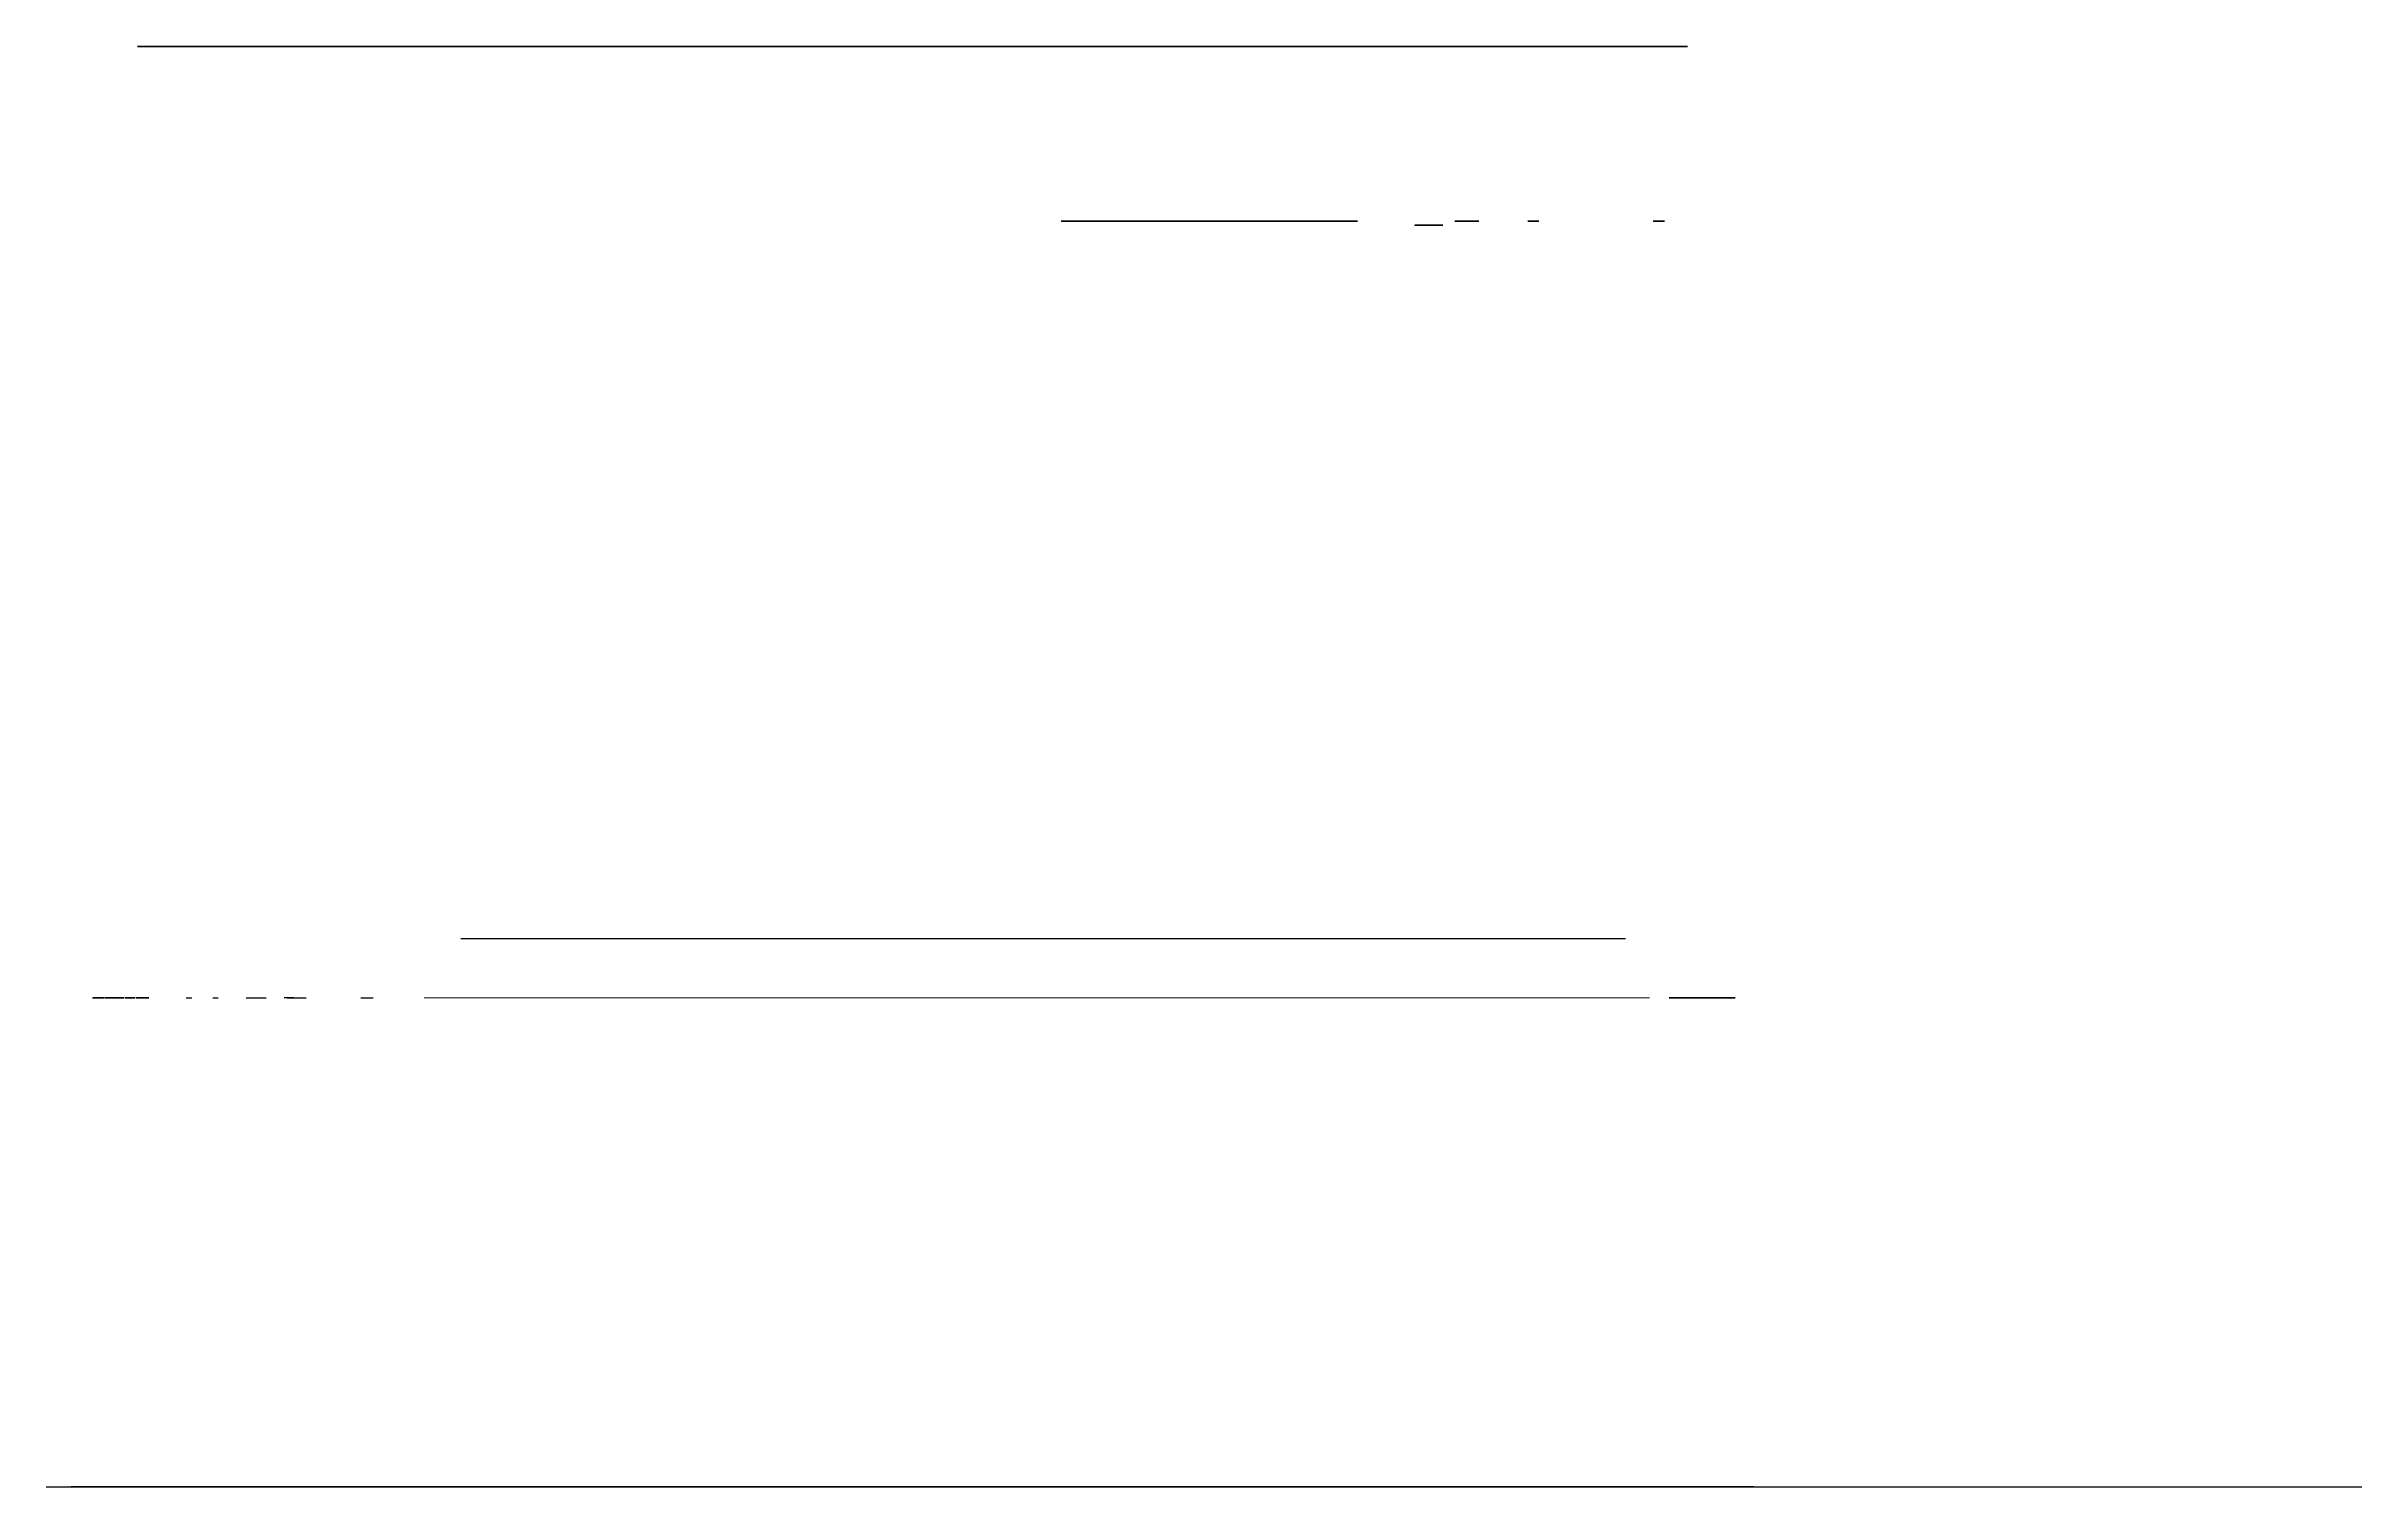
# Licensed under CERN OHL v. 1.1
# Model space of a CAD drawing. Header units: millimetres. Extents: x -7 to 657, y -141 to 273.
import ezdxf

# ---------------------------------------------------------------- set-up
doc = ezdxf.new("R2010")
doc.units = ezdxf.units.MM
doc.linetypes.add('ACAD_ISO02W100', pattern=[15, 12, -3])
for name, color, linetype in [('caja inferior', 140, 'Continuous'), ('Componentes', 230, 'Continuous'), ('Frontal 2d', 7, 'Continuous'), ('Huecos con holguras', 44, 'Continuous'), ('serigrafia 2d', 195, 'Continuous'), ('Serigrafia 3d', 230, 'Continuous'), ('Serigrafia trasera 3d', 113, 'Continuous'), ('Serigrafía trasera 2d', 60, 'Continuous'), ('Trasera 2d', 80, 'Continuous'), ('ventilador y fuente 2d', 223, 'Continuous'), ('ventilador y fuente 3d', 70, 'Continuous')]:
    doc.layers.add(name, color=color, linetype=linetype)
doc.styles.add('Estilo1', font='ARIAL.TTF')

msp = doc.modelspace()

# ---------------------------------------------------------------- texts
at = {"layer": 'serigrafia 2d', "color": 7, "extrusion": (0, -1, -2.44929e-16), "insert": (6.08, -140.5, 19.58), "char_height": 2.0499, "width": 17.9837, "attachment_point": 1, "text_direction": (1, 0, 0)}
msp.add_mtext('{\\fBook Antiqua|b0|i0|c0|p18;Solutions}', dxfattribs=at)
at = {"layer": 'serigrafia 2d', "color": 7, "extrusion": (0, -1, -4.28626e-16), "text_direction": (1, 0, 0), "style": 'Estilo1'}
for s, insert, char_height, width, attachment_point in [('Power', (28.14, -140.5, 14.36), 2, 7.3817, 1), ('{\\C0;PPS}', (33.61, -140.5, 23.89), 1.6, 7.0518, 2), ('{\\H0.9444x;\\C0;OUT}', (37.76, -140.5, 21.31), 1.8, 7.0518, 2), ('Status', (39.02, -140.5, 14.28), 2, 8.3673, 1), ('{\\C0;CLK}', (41.96, -140.5, 23.91), 1.6, 9.5377, 2), ('{\\H0.8889x;\\C0;PPS\\H1.062x; }', (50.05, -140.5, 23.83), 1.8, 13.3387, 2), ('{\\C0;10MHz}', (56.97, -140.5, 23.91), 1.6, 9.4575, 2), ('{\\H0.9444x;\\C0;IN}', (59.28, -140.5, 21.31), 1.8, 7.0518, 2), ('{\\C0;125MHz }', (65.59, -140.5, 23.96), 1.6, 13.3387, 2), ('MANAGEMENT', (64.55, -140.5, 16.12), 1.8, 17.8935, 1), ('Synced / Activity', (90.75, -140.5, 4.65), 2, 24.8073, 2), ('Link / WR Mode', (80.67, -140.5, 8.03), 2, 22.8172, 1), ('2', (129.02, -140.5, 28.21), 2.8, 23.5709, 1), ('3', (148.87, -140.5, 28.21), 2.8, 23.5709, 1), ('4', (168.77, -140.5, 28.21), 2.8, 23.5709, 1), ('5', (188.71, -140.5, 28.21), 2.8, 23.5709, 1), ('6', (208.52, -140.5, 28.21), 2.8, 23.5709, 1), ('7', (228.35, -140.5, 28.21), 2.8, 23.5709, 1), ('8', (248.16, -140.5, 28.21), 2.8, 23.5709, 1), ('9', (268.1, -140.5, 28.21), 2.8, 23.5709, 1), ('10', (286.6, -140.5, 28.21), 2.8, 23.5709, 1), ('11', (306.53, -140.5, 28.21), 2.8, 23.5709, 1), ('12', (326.34, -140.5, 28.21), 2.8, 23.5709, 1), ('13', (346.28, -140.5, 28.21), 2.8, 23.5709, 1), ('14', (366.09, -140.5, 28.21), 2.8, 23.5709, 1), ('15', (386.03, -140.5, 28.21), 2.8, 23.5709, 1), ('16', (405.84, -140.5, 28.21), 2.8, 23.5709, 1), ('17', (425.78, -140.5, 28.21), 2.8, 23.5709, 1), ('18', (445.59, -140.5, 28.21), 2.8, 23.5709, 1)]:
    msp.add_mtext(s, dxfattribs=dict(at, insert=insert, char_height=char_height, width=width, attachment_point=attachment_point))
at = {"layer": 'serigrafia 2d', "color": 7, "extrusion": (0, -1, -1.83697e-16), "char_height": 5.2, "width": 146.418, "attachment_point": 2, "text_direction": (1, 0, 0), "style": 'Estilo1'}
for s, insert in [('WRS-3/18', (117.18, -140.5, 39.58)), ('18 Port White Rabbit Switch', (382.02, -140.5, 39.58))]:
    msp.add_mtext(s, dxfattribs=dict(at, insert=insert))
at = {"layer": 'serigrafia 2d', "color": 7, "extrusion": (0, -1, -6.73556e-16), "insert": (109.21, -140.5, 28.21), "char_height": 2.8, "width": 23.5709, "attachment_point": 1, "text_direction": (1, 0, 0), "style": 'Estilo1'}
msp.add_mtext('1', dxfattribs=at)
at = {"layer": 'Serigrafia 3d', "color": 7, "extrusion": (0, -1, -2.44929e-16), "insert": (6.08, -0.34, 19.58), "char_height": 2.0499, "width": 17.9837, "attachment_point": 1, "text_direction": (1, 0, 0)}
msp.add_mtext('{\\fBook Antiqua|b0|i0|c0|p18;Solutions}', dxfattribs=at)
at = {"layer": 'Serigrafia 3d', "color": 7, "extrusion": (0, -1, -4.28626e-16), "text_direction": (1, 0, 0), "style": 'Estilo1'}
for s, insert, char_height, width, attachment_point in [('Power', (28.14, -0.34, 14.36), 2, 7.3817, 1), ('{\\C0;PPS}', (33.61, -0.34, 23.89), 1.6, 7.0518, 2), ('{\\H0.9444x;\\C0;OUT}', (37.76, -0.34, 21.31), 1.8, 7.0518, 2), ('Status', (39.02, -0.34, 14.28), 2, 8.3673, 1), ('{\\C0;CLK}', (41.96, -0.34, 23.91), 1.6, 9.5377, 2), ('{\\H0.8889x;\\C0;PPS\\H1.062x; }', (50.05, -0.34, 23.83), 1.8, 13.3387, 2), ('{\\C0;10MHz}', (56.97, -0.34, 23.91), 1.6, 9.4575, 2), ('{\\H0.9444x;\\C0;IN}', (59.28, -0.34, 21.31), 1.8, 7.0518, 2), ('{\\C0;125MHz }', (65.59, -0.34, 23.96), 1.6, 13.3387, 2), ('MANAGEMENT', (64.55, -0.34, 16.12), 1.8, 17.8935, 1), ('Synced / Activity', (90.75, -0.34, 4.65), 2, 23.0946, 2), ('Link / WR Mode', (80.67, -0.34, 8.03), 2, 22.8172, 1), ('2', (129.02, -0.34, 28.21), 2.8, 23.5709, 1), ('3', (148.87, -0.34, 28.21), 2.8, 23.5709, 1), ('4', (168.77, -0.34, 28.21), 2.8, 23.5709, 1), ('5', (188.71, -0.34, 28.21), 2.8, 23.5709, 1), ('6', (208.52, -0.34, 28.21), 2.8, 23.5709, 1), ('7', (228.35, -0.34, 28.21), 2.8, 23.5709, 1), ('8', (248.16, -0.34, 28.21), 2.8, 23.5709, 1), ('9', (268.1, -0.34, 28.21), 2.8, 23.5709, 1), ('10', (286.6, -0.34, 28.21), 2.8, 23.5709, 1), ('11', (306.53, -0.34, 28.21), 2.8, 23.5709, 1), ('12', (326.34, -0.34, 28.21), 2.8, 23.5709, 1), ('13', (346.28, -0.34, 28.21), 2.8, 23.5709, 1), ('14', (366.09, -0.34, 28.21), 2.8, 23.5709, 1), ('15', (386.03, -0.34, 28.21), 2.8, 23.5709, 1), ('16', (405.84, -0.34, 28.21), 2.8, 23.5709, 1), ('17', (425.78, -0.34, 28.21), 2.8, 23.5709, 1), ('18', (445.59, -0.34, 28.21), 2.8, 23.5709, 1)]:
    msp.add_mtext(s, dxfattribs=dict(at, insert=insert, char_height=char_height, width=width, attachment_point=attachment_point))
at = {"layer": 'Serigrafia 3d', "color": 7, "extrusion": (0, -1, -1.83697e-16), "char_height": 5.2, "width": 146.418, "attachment_point": 2, "text_direction": (1, 0, 0), "style": 'Estilo1'}
for s, insert in [('WRS-3/18', (117.18, -0.36, 39.58)), ('18 Port White Rabbit Switch', (382.02, -0.36, 39.58))]:
    msp.add_mtext(s, dxfattribs=dict(at, insert=insert))
at = {"layer": 'Serigrafia 3d', "color": 7, "extrusion": (0, -1, -6.73556e-16), "insert": (109.21, -0.34, 28.21), "char_height": 2.8, "width": 23.5709, "attachment_point": 1, "text_direction": (1, 0, 0), "style": 'Estilo1'}
msp.add_mtext('1', dxfattribs=at)
at = {"layer": 'Serigrafia trasera 3d', "color": 7, "extrusion": (1.22465e-16, 1, -4.28626e-16), "text_direction": (-1, 0, 0), "style": 'Estilo1'}
for s, insert, char_height, width, attachment_point in [('ARM Test', (104.13, 222.48, 10.39), 2, 15.4556, 1), ('FPGA Test', (124.26, 222.48, 10.39), 2, 15.4556, 1), ('RS232 Management', (142.6, 222.48, 10.39), 2, 15.4556, 2), ('Flash ', (163.24, 222.48, 13.27), 2, 9.3861, 2), ('Generic', (174.01, 222.48, 13.27), 2, 15.4556, 2), ('Working voltage: 220-240 V~\\PWorking frequency: 50-60Hz\\PConsumption: 0,4A\\PManufacturer name: Seven Solutions\\PReference: WRS - 3/18\\PSerial number:', (366.25, 222.47, 41.97), 2.5, 98.5685, 1)]:
    msp.add_mtext(s, dxfattribs=dict(at, insert=insert, char_height=char_height, width=width, attachment_point=attachment_point))
at = {"layer": 'Serigrafia trasera 3d', "color": 7, "extrusion": (0, 1, -1.83697e-16), "insert": (355.35, 222.47, 11.48), "char_height": 5, "width": 29.6413, "attachment_point": 1, "text_direction": (-1, 0, 0), "style": 'Estilo1'}
msp.add_mtext('RoHS', dxfattribs=at)
at = {"layer": 'Serigrafía trasera 2d', "color": 7, "extrusion": (1.22465e-16, 1, -4.28626e-16), "text_direction": (-1, 0, 0), "style": 'Estilo1'}
for s, insert, char_height, width, attachment_point in [('ARM Test', (104.13, 272.59, 10.39), 2, 15.4556, 1), ('FPGA Test', (124.26, 272.59, 10.39), 2, 15.4556, 1), ('RS232 Management', (142.6, 272.59, 10.39), 2, 15.4556, 2), ('Flash', (163.24, 272.59, 13.27), 2, 9.3861, 2), ('Generic', (174.01, 272.59, 13.27), 2, 15.4556, 2), ('Working voltage: 220-240 V~\\PWorking frequency: 50-60Hz\\PConsumption: 0,4A\\PManufacturer name: Seven Solutions\\PReference: WRS - 3/18\\PSerial number:', (366.25, 272.59, 41.97), 2.5, 98.5685, 1)]:
    msp.add_mtext(s, dxfattribs=dict(at, insert=insert, char_height=char_height, width=width, attachment_point=attachment_point))
at = {"layer": 'Serigrafía trasera 2d', "color": 7, "extrusion": (0, 1, -1.83697e-16), "insert": (355.35, 272.59, 11.48), "char_height": 5, "width": 29.6413, "attachment_point": 1, "text_direction": (-1, 0, 0), "style": 'Estilo1'}
msp.add_mtext('RoHS', dxfattribs=at)

# ---------------------------------------------------------------- hatches: boundary and pattern name
at = {"layer": 'serigrafia 2d', "extrusion": (0, -1, -2.44929e-16)}
h = msp.add_hatch(color=7, dxfattribs=at)
edge = h.paths.add_edge_path()
edge.add_spline(control_points=[(6.09, 21.96), (6.09, 21.9), (6.09, 21.78), (6.11, 21.57), (6.2, 21.35), (6.35, 21.09), (6.59, 20.82), (6.92, 20.59), (7.36, 20.48), (7.82, 20.43), (8.35, 20.5), (8.8, 20.61), (9.13, 20.87), (9.34, 21.11), (9.53, 21.41), (9.57, 21.8), (9.54, 22.23), (9.31, 22.56), (9.05, 22.85), (8.66, 22.99), (8.22, 23.1), (7.85, 23.23), (7.6, 23.25), (7.47, 23.34), (7.55, 23.44), (7.67, 23.51), (7.86, 23.5), (8.02, 23.44), (8.16, 23.36), (8.17, 23.28), (8.18, 23.25)], knot_values=[0, 0, 0, 0, 3.611747, 7.073275, 12.299663, 17.613753, 24.672391, 33.40562, 40.385527, 51.322358, 60.030796, 71.784704, 77.772345, 84.034586, 90.517996, 97.735106, 106.749326, 114.743234, 121.06891, 129.13508, 138.00006, 148.276743, 151.253525, 153.497907, 155.176751, 157.725574, 161.624699, 165.564339, 168.080156, 169.978968, 169.978968, 169.978968, 169.978968], degree=3, periodic=0)
edge.add_line((8.18, 23.25), (9.45, 23.25))
edge.add_spline(control_points=[(9.45, 23.25), (9.45, 23.33), (9.47, 23.61), (9.22, 24.09), (8.65, 24.54), (7.82, 24.68), (7.06, 24.59), (6.56, 24.21), (6.26, 23.75), (6.25, 23.19), (6.38, 22.57), (6.94, 22.18), (7.59, 22.06), (8.08, 22.01), (8.39, 21.8), (8.29, 21.54), (8.08, 21.54), (7.87, 21.54), (7.66, 21.55), (7.51, 21.63), (7.41, 21.72), (7.38, 21.84), (7.37, 21.92), (7.37, 21.96)], knot_values=[0, 0, 0, 0, 4.79031, 16.021459, 30.193716, 45.553901, 64.197617, 73.019605, 81.797743, 94.873341, 104.659998, 117.60087, 131.822307, 143.037411, 146.998622, 150.89718, 155.133126, 158.320151, 163.155277, 166.913857, 168.223554, 170.972609, 173.404624, 173.404624, 173.404624, 173.404624], degree=3, periodic=0)
edge.add_line((7.37, 21.96), (6.09, 21.96))
h.paths.add_polyline_path([(11.53, 24.59), (9.74, 24.59), (9.74, 20.48), (12.65, 20.48), (12.65, 21.62), (11, 21.62), (11, 21.98), (11.93, 21.98), (11.93, 23.05), (11, 23.05), (11, 23.41), (12.21, 23.41), (13.89, 20.48), (15.07, 20.48), (15.07, 24.59), (13.86, 24.59), (13.86, 22.84), (11.53, 26.91)])
h.paths.add_polyline_path([(15.44, 24.59), (18.34, 24.59), (18.34, 23.41), (16.7, 23.41), (16.7, 23.05), (17.63, 23.05), (17.63, 21.98), (16.7, 21.98), (16.7, 21.62), (18.34, 21.62), (18.34, 20.48), (15.44, 20.48)])
h.paths.add_polyline_path([(21.11, 20.48), (22.29, 20.48), (22.29, 24.59), (21.08, 24.59), (21.08, 22.84), (20.08, 24.59), (18.66, 24.59), (18.66, 20.48), (19.94, 20.48), (19.94, 22.52)])
at = {"layer": 'Serigrafia 3d', "extrusion": (0, -1, -2.44929e-16)}
h = msp.add_hatch(color=7, dxfattribs=at)
edge = h.paths.add_edge_path()
edge.add_spline(control_points=[(6.09, 21.96), (6.09, 21.9), (6.09, 21.78), (6.11, 21.57), (6.2, 21.35), (6.35, 21.09), (6.59, 20.82), (6.92, 20.59), (7.36, 20.48), (7.82, 20.43), (8.35, 20.5), (8.8, 20.61), (9.13, 20.87), (9.34, 21.11), (9.53, 21.41), (9.57, 21.8), (9.54, 22.23), (9.31, 22.56), (9.05, 22.85), (8.66, 22.99), (8.22, 23.1), (7.85, 23.23), (7.6, 23.25), (7.47, 23.34), (7.55, 23.44), (7.67, 23.51), (7.86, 23.5), (8.02, 23.44), (8.16, 23.36), (8.17, 23.28), (8.18, 23.25)], knot_values=[0, 0, 0, 0, 3.611747, 7.073275, 12.299663, 17.613753, 24.672391, 33.40562, 40.385527, 51.322358, 60.030796, 71.784704, 77.772345, 84.034586, 90.517996, 97.735106, 106.749326, 114.743234, 121.06891, 129.13508, 138.00006, 148.276743, 151.253525, 153.497907, 155.176751, 157.725574, 161.624699, 165.564339, 168.080156, 169.978968, 169.978968, 169.978968, 169.978968], degree=3, periodic=0)
edge.add_line((8.18, 23.25), (9.45, 23.25))
edge.add_spline(control_points=[(9.45, 23.25), (9.45, 23.33), (9.47, 23.61), (9.22, 24.09), (8.65, 24.54), (7.82, 24.68), (7.06, 24.59), (6.56, 24.21), (6.26, 23.75), (6.25, 23.19), (6.38, 22.57), (6.94, 22.18), (7.59, 22.06), (8.08, 22.01), (8.39, 21.8), (8.29, 21.54), (8.08, 21.54), (7.87, 21.54), (7.66, 21.55), (7.51, 21.63), (7.41, 21.72), (7.38, 21.84), (7.37, 21.92), (7.37, 21.96)], knot_values=[0, 0, 0, 0, 4.79031, 16.021459, 30.193716, 45.553901, 64.197617, 73.019605, 81.797743, 94.873341, 104.659998, 117.60087, 131.822307, 143.037411, 146.998622, 150.89718, 155.133126, 158.320151, 163.155277, 166.913857, 168.223554, 170.972609, 173.404624, 173.404624, 173.404624, 173.404624], degree=3, periodic=0)
edge.add_line((7.37, 21.96), (6.09, 21.96))
h.paths.add_polyline_path([(11.53, 24.59), (9.74, 24.59), (9.74, 20.48), (12.65, 20.48), (12.65, 21.62), (11, 21.62), (11, 21.98), (11.93, 21.98), (11.93, 23.05), (11, 23.05), (11, 23.41), (12.21, 23.41), (13.89, 20.48), (15.07, 20.48), (15.07, 24.59), (13.86, 24.59), (13.86, 22.84), (11.53, 26.91)])
h.paths.add_polyline_path([(15.44, 24.59), (18.34, 24.59), (18.34, 23.41), (16.7, 23.41), (16.7, 23.05), (17.63, 23.05), (17.63, 21.98), (16.7, 21.98), (16.7, 21.62), (18.34, 21.62), (18.34, 20.48), (15.44, 20.48)])
h.paths.add_polyline_path([(21.11, 20.48), (22.29, 20.48), (22.29, 24.59), (21.08, 24.59), (21.08, 22.84), (20.08, 24.59), (18.66, 24.59), (18.66, 20.48), (19.94, 20.48), (19.94, 22.52)])
at = {"layer": 'Serigrafia trasera 3d', "extrusion": (0, 1, 0)}
h = msp.add_hatch(color=7, dxfattribs=at)
h.paths.add_polyline_path([(-312.01, 9.41), (-313.34, 9.41), (-313.34, 9.12), (-312.96, 9.12), (-312.96, 7.8), (-313.34, 7.8), (-313.34, 7.51), (-311.63, 7.51), (-311.63, 7.8), (-312.01, 7.8)])
h.paths.add_polyline_path([(-312.02, 10.16, 1), (-312.96, 10.16, 1)])
h = msp.add_hatch(color=7, dxfattribs=at)
h.paths.add_polyline_path([(-329.11, 10.55), (-329.11, 11.31, 1.105542), (-329.11, 6.32), (-329.11, 7.07, -1.154701)])
h.paths.add_polyline_path([(-324.85, 6.32), (-324.85, 7.07, -0.393102), (-326.81, 8.44), (-325.35, 8.44), (-325.35, 9.19), (-326.81, 9.19, -0.393102), (-324.85, 10.55), (-324.85, 11.31, 1.105542)])
at = {"layer": 'Serigrafía trasera 2d', "extrusion": (0, 1, 0)}
h = msp.add_hatch(color=7, dxfattribs=at)
h.paths.add_polyline_path([(-312.01, 9.41), (-313.34, 9.41), (-313.34, 9.12), (-312.96, 9.12), (-312.96, 7.8), (-313.34, 7.8), (-313.34, 7.51), (-311.63, 7.51), (-311.63, 7.8), (-312.01, 7.8)])
h.paths.add_polyline_path([(-312.02, 10.16, 1), (-312.96, 10.16, 1)])
h = msp.add_hatch(color=7, dxfattribs=at)
h.paths.add_polyline_path([(-329.11, 10.55), (-329.11, 11.31, 1.105542), (-329.11, 6.32), (-329.11, 7.07, -1.154701)])
h.paths.add_polyline_path([(-324.85, 6.32), (-324.85, 7.07, -0.393102), (-326.81, 8.44), (-325.35, 8.44), (-325.35, 9.19), (-326.81, 9.19, -0.393102), (-324.85, 10.55), (-324.85, 11.31, 1.105542)])

# ---------------------------------------------------------------- linework, layer by layer
at = {"layer": 'caja inferior', "color": 7}
msp.add_lwpolyline([(445.8, 16.67), (111.8, 16.67)], dxfattribs=at)
at = {"layer": 'Componentes', "color": 7, "extrusion": (0, -1, -1.83697e-16)}
for p, q in [((93.75, 272.59, 15.47), (102.08, 272.59, 15.48)), ((97.97, 272.59, 17.45), (97.97, 272.59, 13.5)), ((113.15, 272.59, 15.47), (121.48, 272.59, 15.48)), ((117.37, 272.59, 17.45), (117.37, 272.59, 13.5)), ((135.22, 272.59, 19.75), (151.55, 272.59, 19.75)), ((143.38, 272.59, 15.8), (143.38, 272.59, 23.7)), ((28.75, -140.5, 28.85), (39.76, -140.5, 28.85)), ((29.94, -140.5, 16.7), (33.42, -140.5, 16.7)), ((31.68, -140.5, 18.4), (31.68, -140.5, 15)), ((34.25, -140.5, 34.63), (34.25, -140.5, 19.48)), ((36.85, -140.5, 28.85), (47.86, -140.5, 28.85)), ((40.79, -140.5, 16.7), (44.27, -140.5, 16.7)), ((42.35, -140.5, 34.63), (42.35, -140.5, 19.48)), ((42.53, -140.5, 18.4), (42.53, -140.5, 15)), ((44.95, -140.5, 28.85), (55.96, -140.5, 28.85)), ((50.45, -140.5, 34.63), (50.45, -140.5, 19.48)), ((52.33, -140.5, 15.47), (60.66, -140.5, 15.48)), ((53.05, -140.5, 28.85), (64.06, -140.5, 28.85)), ((56.54, -140.5, 17.45), (56.54, -140.5, 13.5)), ((58.55, -140.5, 34.63), (58.55, -140.5, 19.48)), ((61.15, -140.5, 28.85), (72.16, -140.5, 28.85)), ((66.65, -140.5, 34.63), (66.65, -140.5, 19.48)), ((108.03, -140.5, 8.8), (104.55, -140.5, 8.8)), ((106.29, -140.5, 7.1), (106.29, -140.5, 10.5)), ((116.63, -140.5, 8.8), (113.15, -140.5, 8.8)), ((114.89, -140.5, 7.1), (114.89, -140.5, 10.5)), ((127.83, -140.5, 8.8), (124.35, -140.5, 8.8)), ((126.09, -140.5, 7.1), (126.09, -140.5, 10.5)), ((136.43, -140.5, 8.8), (132.95, -140.5, 8.8)), ((134.69, -140.5, 7.1), (134.69, -140.5, 10.5)), ((147.64, -140.5, 8.8), (144.16, -140.5, 8.8)), ((145.9, -140.5, 7.1), (145.9, -140.5, 10.5)), ((156.24, -140.5, 8.8), (152.76, -140.5, 8.8)), ((154.5, -140.5, 7.1), (154.5, -140.5, 10.5)), ((167.54, -140.5, 8.8), (164.06, -140.5, 8.8)), ((165.8, -140.5, 7.1), (165.8, -140.5, 10.5)), ((175.94, -140.5, 8.8), (172.46, -140.5, 8.8)), ((174.2, -140.5, 7.1), (174.2, -140.5, 10.5)), ((187.34, -140.5, 8.8), (183.86, -140.5, 8.8)), ((185.6, -140.5, 7.1), (185.6, -140.5, 10.5)), ((196.04, -140.5, 8.8), (192.56, -140.5, 8.8)), ((194.3, -140.5, 7.1), (194.3, -140.5, 10.5)), ((207.24, -140.5, 8.8), (203.76, -140.5, 8.8)), ((205.5, -140.5, 7.1), (205.5, -140.5, 10.5)), ((215.74, -140.5, 8.8), (212.26, -140.5, 8.8)), ((214, -140.5, 7.1), (214, -140.5, 10.5)), ((227.14, -140.5, 8.8), (223.66, -140.5, 8.8)), ((225.4, -140.5, 7.1), (225.4, -140.5, 10.5)), ((235.84, -140.5, 8.8), (232.36, -140.5, 8.8)), ((234.1, -140.5, 7.1), (234.1, -140.5, 10.5)), ((246.94, -140.5, 8.8), (243.46, -140.5, 8.8)), ((245.2, -140.5, 7.1), (245.2, -140.5, 10.5)), ((255.64, -140.5, 8.8), (252.16, -140.5, 8.8)), ((253.9, -140.5, 7.1), (253.9, -140.5, 10.5)), ((266.94, -140.5, 8.8), (263.46, -140.5, 8.8)), ((265.2, -140.5, 7.1), (265.2, -140.5, 10.5)), ((275.54, -140.5, 8.8), (272.06, -140.5, 8.8)), ((273.8, -140.5, 7.1), (273.8, -140.5, 10.5)), ((286.74, -140.5, 8.8), (283.26, -140.5, 8.8)), ((285, -140.5, 7.1), (285, -140.5, 10.5)), ((295.34, -140.5, 8.8), (291.86, -140.5, 8.8)), ((293.6, -140.5, 7.1), (293.6, -140.5, 10.5)), ((306.63, -140.5, 8.8), (303.15, -140.5, 8.8)), ((304.89, -140.5, 7.1), (304.89, -140.5, 10.5)), ((315.33, -140.5, 8.8), (311.85, -140.5, 8.8)), ((313.59, -140.5, 7.1), (313.59, -140.5, 10.5)), ((326.43, -140.5, 8.8), (322.95, -140.5, 8.8)), ((324.69, -140.5, 7.1), (324.69, -140.5, 10.5)), ((335.13, -140.5, 8.8), (331.65, -140.5, 8.8)), ((333.39, -140.5, 7.1), (333.39, -140.5, 10.5)), ((346.43, -140.5, 8.8), (342.95, -140.5, 8.8)), ((344.69, -140.5, 7.1), (344.69, -140.5, 10.5)), ((355.03, -140.5, 8.8), (351.55, -140.5, 8.8)), ((353.29, -140.5, 7.1), (353.29, -140.5, 10.5)), ((366.23, -140.5, 8.8), (362.75, -140.5, 8.8)), ((364.49, -140.5, 7.1), (364.49, -140.5, 10.5)), ((374.83, -140.5, 8.8), (371.35, -140.5, 8.8)), ((373.09, -140.5, 7.1), (373.09, -140.5, 10.5)), ((386.13, -140.5, 8.8), (382.65, -140.5, 8.8)), ((384.39, -140.5, 7.1), (384.39, -140.5, 10.5)), ((394.83, -140.5, 8.8), (391.35, -140.5, 8.8)), ((393.09, -140.5, 7.1), (393.09, -140.5, 10.5)), ((405.93, -140.5, 8.8), (402.45, -140.5, 8.8)), ((404.19, -140.5, 7.1), (404.19, -140.5, 10.5)), ((414.63, -140.5, 8.8), (411.15, -140.5, 8.8)), ((412.89, -140.5, 7.1), (412.89, -140.5, 10.5)), ((425.95, -140.5, 8.8), (422.48, -140.5, 8.8)), ((424.22, -140.5, 7.1), (424.22, -140.5, 10.5)), ((434.55, -140.5, 8.8), (431.08, -140.5, 8.8)), ((432.82, -140.5, 7.1), (432.82, -140.5, 10.5)), ((445.65, -140.5, 8.8), (442.18, -140.5, 8.8)), ((443.92, -140.5, 7.1), (443.92, -140.5, 10.5)), ((454.35, -140.5, 8.8), (450.88, -140.5, 8.8)), ((452.62, -140.5, 7.1), (452.62, -140.5, 10.5))]:
    msp.add_line(p, q, dxfattribs=at)
at = {"layer": 'Componentes', "color": 7, "linetype": 'ACAD_ISO02W100', "ltscale": 0.5, "extrusion": (0, -1, -1.83697e-16)}
for p, q in [((92.7, -140.5, 23.1), (67.3, -140.5, 23.1)), ((80, -140.5, 34.3), (80, -140.5, 15.43))]:
    msp.add_line(p, q, dxfattribs=at)
at = {"layer": 'Componentes', "color": 7, "extrusion": (0, -1, -1.83697e-16)}
for points, elevation in [([(94.59, 15.18), (94.26, 15.51, -0.200603), (94.12, 15.84), (94.12, 16.8, -0.414214), (94.77, 17.45), (101.17, 17.45, -0.414214), (101.82, 16.8), (101.82, 15.84, -0.200603), (101.68, 15.51), (101.35, 15.18, 0.200603), (101.29, 15.04), (101.29, 14.15, -0.414214), (100.64, 13.5), (95.3, 13.5, -0.414214), (94.65, 14.15), (94.65, 15.04, 0.200603)], -272.59), ([(113.99, 15.18), (113.66, 15.51, -0.200603), (113.52, 15.84), (113.52, 16.8, -0.414214), (114.17, 17.45), (120.57, 17.45, -0.414214), (121.22, 16.8), (121.22, 15.84, -0.200603), (121.08, 15.51), (120.75, 15.18, 0.200603), (120.69, 15.04), (120.69, 14.15, -0.414214), (120.04, 13.5), (114.7, 13.5, -0.414214), (114.05, 14.15), (114.05, 15.04, 0.200603)], -272.59), ([(129.31, 26), (157.46, 26, -0.414214), (158.78, 24.67), (158.78, 14.83, -0.414214), (157.46, 13.5), (129.31, 13.5, -0.414214), (127.98, 14.83), (127.98, 24.67, -0.414214)], -272.59), ([(143.38, 23.7), (149.75, 23.7, -0.464705), (151.49, 21.63), (150.75, 17.27, -0.365462), (149, 15.8), (143.38, 15.8), (137.77, 15.8, -0.365462), (136.02, 17.27), (135.27, 21.63, -0.464705), (137.02, 23.7)], -272.59), ([(53.16, 15.18), (52.83, 15.51, -0.200603), (52.69, 15.84), (52.69, 16.8, -0.414214), (53.34, 17.45), (59.74, 17.45, -0.414214), (60.39, 16.8), (60.39, 15.84, -0.200603), (60.25, 15.51), (59.92, 15.18, 0.200603), (59.86, 15.04), (59.86, 14.15, -0.414214), (59.21, 13.5), (53.87, 13.5, -0.414214), (53.22, 14.15), (53.22, 15.04, 0.200603)], 140.5)]:
    msp.add_lwpolyline(points, format="xyb", close=True, dxfattribs=dict(at, elevation=elevation))
at = {"layer": 'Componentes', "color": 7, "extrusion": (0, -1, -1.83697e-16), "elevation": -272.59}
msp.add_lwpolyline([(151.55, 13.5), (151.55, 11.17, -0.414214), (149.78, 9.4), (136.99, 9.4, -0.414214), (135.22, 11.17), (135.22, 13.5)], format="xyb", dxfattribs=at)
at = {"layer": 'Componentes', "color": 7, "extrusion": (0, -1, -1.83697e-16)}
for points, elevation in [([(159.62, 13.5), (159.62, 20.7), (163.87, 20.7), (168.12, 20.7), (168.12, 13.5)], -272.59), ([(168.94, 13.5), (168.94, 20.7), (173.19, 20.7), (177.44, 20.7), (177.44, 13.5)], -272.59), ([(30.75, 23.1), (37.75, 23.1), (37.75, 32.36), (30.75, 32.36)], 140.5), ([(38.85, 23.1), (45.85, 23.1), (45.85, 32.36), (38.85, 32.36)], 140.5), ([(46.95, 23.1), (53.95, 23.1), (53.95, 32.36), (46.95, 32.36)], 140.5), ([(55.05, 23.1), (62.05, 23.1), (62.05, 32.36), (55.05, 32.36)], 140.5), ([(63.15, 23.1), (70.15, 23.1), (70.15, 32.36), (63.15, 32.36)], 140.5)]:
    msp.add_lwpolyline(points, close=True, dxfattribs=dict(at, elevation=elevation))
for points, elevation in [([(161.37, 17.5), (163.87, 17.5), (166.38, 17.5)], -272.59), ([(163.87, 14.99), (163.87, 17.5), (163.87, 20.01)], -272.59), ([(170.69, 17.5), (173.19, 17.5), (175.7, 17.5)], -272.59), ([(173.19, 14.99), (173.19, 17.5), (173.19, 20.01)], -272.59), ([(29.53, 18.5), (29.53, 13.5), (33.83, 13.5), (33.83, 18.5), (29.53, 18.5)], 140.5), ([(40.38, 18.5), (40.38, 13.5), (44.68, 13.5), (44.68, 18.5), (40.38, 18.5)], 140.5), ([(102.76, 22.45), (116.76, 22.45), (116.76, 13.5), (102.76, 13.5), (102.76, 22.45)], 140.5), ([(108.44, 7), (108.44, 12), (104.14, 12), (104.14, 7), (108.44, 7)], 140.5), ([(117.04, 7), (117.04, 12), (112.74, 12), (112.74, 7), (117.04, 7)], 140.5), ([(122.58, 22.45), (136.58, 22.45), (136.58, 13.5), (122.58, 13.5), (122.58, 22.45)], 140.5), ([(128.24, 7), (128.24, 12), (123.94, 12), (123.94, 7), (128.24, 7)], 140.5), ([(136.84, 7), (136.84, 12), (132.54, 12), (132.54, 7), (136.84, 7)], 140.5), ([(142.42, 22.45), (156.42, 22.45), (156.42, 13.5), (142.42, 13.5), (142.42, 22.45)], 140.5), ([(148.05, 7), (148.05, 12), (143.75, 12), (143.75, 7), (148.05, 7)], 140.5), ([(156.65, 7), (156.65, 12), (152.35, 12), (152.35, 7), (156.65, 7)], 140.5), ([(162.24, 22.45), (176.24, 22.45), (176.24, 13.5), (162.24, 13.5), (162.24, 22.45)], 140.5), ([(167.95, 7), (167.95, 12), (163.65, 12), (163.65, 7), (167.95, 7)], 140.5), ([(176.35, 7), (176.35, 12), (172.05, 12), (172.05, 7), (176.35, 7)], 140.5), ([(182.11, 22.45), (196.11, 22.45), (196.11, 13.5), (182.11, 13.5), (182.11, 22.45)], 140.5), ([(187.75, 7), (187.75, 12), (183.45, 12), (183.45, 7), (187.75, 7)], 140.5), ([(196.45, 7), (196.45, 12), (192.15, 12), (192.15, 7), (196.45, 7)], 140.5), ([(201.99, 22.45), (215.99, 22.45), (215.99, 13.5), (201.99, 13.5), (201.99, 22.45)], 140.5), ([(207.65, 7), (207.65, 12), (203.35, 12), (203.35, 7), (207.65, 7)], 140.5), ([(216.15, 7), (216.15, 12), (211.85, 12), (211.85, 7), (216.15, 7)], 140.5), ([(221.93, 22.45), (235.93, 22.45), (235.93, 13.5), (221.93, 13.5), (221.93, 22.45)], 140.5), ([(227.55, 7), (227.55, 12), (223.25, 12), (223.25, 7), (227.55, 7)], 140.5), ([(236.25, 7), (236.25, 12), (231.95, 12), (231.95, 7), (236.25, 7)], 140.5), ([(241.74, 22.45), (255.74, 22.45), (255.74, 13.5), (241.74, 13.5), (241.74, 22.45)], 140.5), ([(247.35, 7), (247.35, 12), (243.05, 12), (243.05, 7), (247.35, 7)], 140.5), ([(256.05, 7), (256.05, 12), (251.75, 12), (251.75, 7), (256.05, 7)], 140.5), ([(261.68, 22.45), (275.68, 22.45), (275.68, 13.5), (261.68, 13.5), (261.68, 22.45)], 140.5), ([(267.35, 7), (267.35, 12), (263.05, 12), (263.05, 7), (267.35, 7)], 140.5), ([(275.95, 7), (275.95, 12), (271.65, 12), (271.65, 7), (275.95, 7)], 140.5), ([(281.49, 22.45), (295.49, 22.45), (295.49, 13.5), (281.49, 13.5), (281.49, 22.45)], 140.5), ([(287.15, 7), (287.15, 12), (282.85, 12), (282.85, 7), (287.15, 7)], 140.5), ([(295.75, 7), (295.75, 12), (291.45, 12), (291.45, 7), (295.75, 7)], 140.5), ([(301.42, 22.45), (315.42, 22.45), (315.42, 13.5), (301.42, 13.5), (301.42, 22.45)], 140.5), ([(307.04, 7), (307.04, 12), (302.74, 12), (302.74, 7), (307.04, 7)], 140.5), ([(315.74, 7), (315.74, 12), (311.44, 12), (311.44, 7), (315.74, 7)], 140.5), ([(321.23, 22.45), (335.23, 22.45), (335.23, 13.5), (321.23, 13.5), (321.23, 22.45)], 140.5), ([(326.84, 7), (326.84, 12), (322.54, 12), (322.54, 7), (326.84, 7)], 140.5), ([(335.54, 7), (335.54, 12), (331.24, 12), (331.24, 7), (335.54, 7)], 140.5), ([(341.17, 22.45), (355.17, 22.45), (355.17, 13.5), (341.17, 13.5), (341.17, 22.45)], 140.5), ([(346.84, 7), (346.84, 12), (342.54, 12), (342.54, 7), (346.84, 7)], 140.5), ([(355.44, 7), (355.44, 12), (351.14, 12), (351.14, 7), (355.44, 7)], 140.5), ([(360.98, 22.45), (374.98, 22.45), (374.98, 13.5), (360.98, 13.5), (360.98, 22.45)], 140.5), ([(366.64, 7), (366.64, 12), (362.34, 12), (362.34, 7), (366.64, 7)], 140.5), ([(375.24, 7), (375.24, 12), (370.94, 12), (370.94, 7), (375.24, 7)], 140.5), ([(380.92, 22.45), (394.92, 22.45), (394.92, 13.5), (380.92, 13.5), (380.92, 22.45)], 140.5), ([(386.54, 7), (386.54, 12), (382.24, 12), (382.24, 7), (386.54, 7)], 140.5), ([(395.24, 7), (395.24, 12), (390.94, 12), (390.94, 7), (395.24, 7)], 140.5), ([(400.73, 22.45), (414.73, 22.45), (414.73, 13.5), (400.73, 13.5), (400.73, 22.45)], 140.5), ([(406.34, 7), (406.34, 12), (402.04, 12), (402.04, 7), (406.34, 7)], 140.5), ([(415.24, 7), (415.24, 12), (410.94, 12), (410.94, 7), (415.24, 7)], 140.5), ([(420.67, 22.45), (434.67, 22.45), (434.67, 13.5), (420.67, 13.5), (420.67, 22.45)], 140.5), ([(426.37, 7), (426.37, 12), (422.07, 12), (422.07, 7), (426.37, 7)], 140.5), ([(434.97, 7), (434.97, 12), (430.67, 12), (430.67, 7), (434.97, 7)], 140.5), ([(440.48, 22.45), (454.48, 22.45), (454.48, 13.5), (440.48, 13.5), (440.48, 22.45)], 140.5), ([(446.07, 7), (446.07, 12), (441.77, 12), (441.77, 7), (446.07, 7)], 140.5), ([(454.77, 7), (454.77, 12), (450.47, 12), (450.47, 7), (454.77, 7)], 140.5)]:
    msp.add_lwpolyline(points, dxfattribs=dict(at, elevation=elevation))
at = {"layer": 'Componentes', "color": 7, "ltscale": 10, "extrusion": (0, -1, -1.83697e-16), "elevation": 140.5}
msp.add_lwpolyline([(71.83, 30.34), (71.83, 18.77), (88.18, 18.77), (88.18, 30.34), (71.83, 30.34)], dxfattribs=at)
at = {"layer": 'Componentes', "color": 7, "extrusion": (0, -1, -1.83697e-16)}
for centre, radius in [((130.89, 19.75, -272.59), 1.42), ((155.88, 19.75, -272.59), 1.42), ((163.87, 17.5, -272.59), 1.4), ((173.19, 17.5, -272.59), 1.4), ((31.68, 16.7, 140.5), 1.4), ((34.25, 28.85, 140.5), 3.19), ((34.25, 28.85, 140.5), 2.35), ((34.25, 28.85, 140.5), 1.85), ((42.35, 28.85, 140.5), 3.19), ((42.35, 28.85, 140.5), 2.35), ((42.35, 28.85, 140.5), 1.85), ((42.53, 16.7, 140.5), 1.4), ((50.45, 28.85, 140.5), 3.19), ((50.45, 28.85, 140.5), 2.35), ((50.45, 28.85, 140.5), 1.85), ((58.55, 28.85, 140.5), 3.19), ((58.55, 28.85, 140.5), 2.35), ((58.55, 28.85, 140.5), 1.85), ((66.65, 28.85, 140.5), 3.19), ((66.65, 28.85, 140.5), 2.35), ((66.65, 28.85, 140.5), 1.85), ((106.29, 8.8, 140.5), 1.4), ((114.89, 8.8, 140.5), 1.4), ((126.09, 8.8, 140.5), 1.4), ((134.69, 8.8, 140.5), 1.4), ((145.9, 8.8, 140.5), 1.4), ((154.5, 8.8, 140.5), 1.4), ((165.8, 8.8, 140.5), 1.4), ((174.2, 8.8, 140.5), 1.4), ((185.6, 8.8, 140.5), 1.4), ((194.3, 8.8, 140.5), 1.4), ((205.5, 8.8, 140.5), 1.4), ((214, 8.8, 140.5), 1.4), ((225.4, 8.8, 140.5), 1.4), ((234.1, 8.8, 140.5), 1.4), ((245.2, 8.8, 140.5), 1.4), ((253.9, 8.8, 140.5), 1.4), ((265.2, 8.8, 140.5), 1.4), ((273.8, 8.8, 140.5), 1.4), ((285, 8.8, 140.5), 1.4), ((293.6, 8.8, 140.5), 1.4), ((304.89, 8.8, 140.5), 1.4), ((313.59, 8.8, 140.5), 1.4), ((324.69, 8.8, 140.5), 1.4), ((333.39, 8.8, 140.5), 1.4), ((344.69, 8.8, 140.5), 1.4), ((353.29, 8.8, 140.5), 1.4), ((364.49, 8.8, 140.5), 1.4), ((373.09, 8.8, 140.5), 1.4), ((384.39, 8.8, 140.5), 1.4), ((393.09, 8.8, 140.5), 1.4), ((404.19, 8.8, 140.5), 1.4), ((412.89, 8.8, 140.5), 1.4), ((424.22, 8.8, 140.5), 1.4), ((432.82, 8.8, 140.5), 1.4), ((443.92, 8.8, 140.5), 1.4), ((452.62, 8.8, 140.5), 1.4)]:
    msp.add_circle(centre, radius, dxfattribs=at)
at = {"layer": 'Frontal 2d', "color": 7, "ltscale": 10, "extrusion": (0, -1, -1.83697e-16)}
for p, q in [((-7.13, -140.5, 13.5), (656.92, -140.5, 13.5)), ((-7.13, -140.5, 12), (656.92, -140.5, 12)), ((96.2, -140.5, 23.1), (656.92, -140.5, 23.1)), ((96.2, -140.5, 21.5), (656.92, -140.5, 21.5))]:
    msp.add_line(p, q, dxfattribs=at)
at = {"layer": 'Frontal 2d', "color": 7, "extrusion": (0, -1, -1.83697e-16)}
for p, q in [((96.2, -140.5, 21.5), (22.7, -140.5, 21.5)), ((96.2, -140.5, 23.1), (22.7, -140.5, 23.1)), ((22.7, -140.5, 23.1), (22.7, -140.5, 21.5)), ((71.68, -140.5, 23.1), (71.68, -140.5, 21.5)), ((96.2, -140.5, 23.1), (96.2, -140.5, 21.5))]:
    msp.add_line(p, q, dxfattribs=at)
at = {"layer": 'Frontal 2d', "color": 7, "extrusion": (0, -1, -1.83697e-16), "elevation": 140.5}
msp.add_lwpolyline([(477.46, 44), (5.14, 44, 0.414214), (0, 38.86), (0, 5.14, 0.414214), (5.14, 0), (477.46, 0, 0.414214), (482.6, 5.14), (482.6, 38.86, 0.414214)], format="xyb", close=True, dxfattribs=at)
for points in [[(5.1, 41.13), (12.3, 41.13, -0.426019), (12.3, 33.63, 0), (5.1, 33.63, -0.426019), (5.1, 41.13, -0.365932)], [(5.1, 9.38), (12.3, 9.38, -0.426019), (12.3, 1.88, 0), (5.1, 1.88, -0.426019), (5.1, 9.38, -0.365932)], [(470.3, 41.13), (477.5, 41.13, -0.426019), (477.5, 33.63, 0), (470.3, 33.63, -0.426019), (470.3, 41.13, -0.365932)], [(470.3, 9.38), (477.5, 9.38, -0.426019), (477.5, 1.88, 0), (470.3, 1.88, -0.426019), (470.3, 9.38, -0.365932)]]:
    msp.add_lwpolyline(points, format="xyb", dxfattribs=at)
at = {"layer": 'Frontal 2d', "color": 7, "extrusion": (0, -1, 0)}
for centre, radius in [((33.43, 6.9, 140.5), 2.75), ((33.43, 6.9, 140.5), 1.75), ((33.43, 6.9, 140.5), 1.25), ((75.94, 6.9, 140.5), 2.75), ((75.94, 6.9, 140.5), 1.75), ((75.94, 6.9, 140.5), 1.25), ((151.3, 37.1, 140.5), 2.75), ((151.3, 37.1, 140.5), 1.75), ((151.3, 37.1, 140.5), 1.25), ((311.95, 37.1, 140.5), 2.75), ((311.95, 37.1, 140.5), 1.75), ((311.95, 37.1, 140.5), 1.25), ((441.85, 37.1, 140.5), 2.75), ((441.85, 37.1, 140.5), 1.75), ((441.85, 37.1, 140.5), 1.25)]:
    msp.add_circle(centre, radius, dxfattribs=at)
at = {"layer": 'Frontal 2d', "color": 7, "extrusion": (-8.98704e-18, -1, -1.25705e-16)}
msp.add_circle((33.43, 6.9, 140.5), 1.25, dxfattribs=at)
at = {"layer": 'Frontal 2d', "color": 7, "extrusion": (8.98704e-18, -1, -1.25705e-16)}
msp.add_circle((75.94, 6.9, 140.5), 1.25, dxfattribs=at)
at = {"layer": 'Huecos con holguras', "color": 7, "extrusion": (0, -1, -1.83697e-16)}
for points, elevation in [([(93.9, 14.83), (93.71, 15.01, -0.200603), (93.37, 15.84), (93.37, 16.8, -0.414214), (94.72, 18.15), (101.12, 18.15, -0.414214), (102.47, 16.8), (102.47, 15.84, -0.200603), (102.12, 15.01), (101.94, 14.83), (101.94, 14.15, -0.414214), (100.59, 12.8), (95.25, 12.8, -0.414214), (93.9, 14.15)], -272.59), ([(113.35, 14.83), (113.17, 15.01, -0.200603), (112.82, 15.84), (112.82, 16.8, -0.414214), (114.17, 18.15), (120.57, 18.15, -0.414214), (121.92, 16.8), (121.92, 15.84, -0.200603), (121.57, 15.01), (121.39, 14.83), (121.39, 14.15, -0.414214), (120.04, 12.8), (114.7, 12.8, -0.414214), (113.35, 14.15)], -272.59), ([(143.38, 25.45), (149.75, 25.45, -0.464705), (153.22, 21.33), (152.48, 16.98, -0.365462), (149, 14.05), (143.38, 14.05), (137.77, 14.05, -0.365462), (134.29, 16.98), (133.55, 21.33, -0.464705), (137.02, 25.45)], -272.59), ([(68.86, 32.1, 0.150326), (71.32, 31.34), (89.18, 31.34), (89.18, 17.77), (70.83, 17.77), (70.83, 24.32, 0.586374), (68.7, 25.51, -0.138517), (66.65, 24.93, -0.198542), (63.88, 26.07, 0.413378), (61.32, 26.07, -0.413378), (55.78, 26.07, 0.413378), (53.22, 26.07, -0.413378), (47.68, 26.07, 0.413378), (45.12, 26.07, -0.413378), (39.58, 26.07, 0.413378), (37.02, 26.07, -2.409351), (37.02, 31.63, 0.413378), (39.58, 31.63, -0.413378), (45.12, 31.63, 0.413378), (47.68, 31.63, -0.413378), (53.22, 31.63, 0.413378), (55.78, 31.63, -0.413378), (61.32, 31.63, 0.413378), (63.88, 31.63, -0.3596)], 140.5), ([(52.52, 14.83), (52.34, 15.01, -0.200603), (51.99, 15.84), (51.99, 16.8, -0.414214), (53.34, 18.15), (59.74, 18.15, -0.414214), (61.09, 16.8), (61.09, 15.84, -0.200603), (60.75, 15.01), (60.56, 14.83), (60.56, 14.15, -0.414214), (59.21, 12.8), (53.87, 12.8, -0.414214), (52.52, 14.15)], 140.5)]:
    msp.add_lwpolyline(points, format="xyb", close=True, dxfattribs=dict(at, elevation=elevation))
at = {"layer": 'Huecos con holguras', "color": 7, "extrusion": (0, -1, 0), "elevation": -272.59}
msp.add_lwpolyline([(422.86, 7.65, 0.414214), (425.86, 4.65), (448.86, 4.65, 0.414214), (451.86, 7.65), (451.86, 34.65, 0.414214), (448.86, 37.65), (425.86, 37.65, 0.414214), (422.86, 34.65)], format="xyb", close=True, dxfattribs=at)
at = {"layer": 'Huecos con holguras', "color": 7, "extrusion": (0, -1, -1.83697e-16), "elevation": 140.5}
for points in [[(101.76, 23.45), (117.76, 23.45), (117.76, 12.5), (101.76, 12.5)], [(121.58, 23.45), (137.58, 23.45), (137.58, 12.5), (121.58, 12.5)], [(141.42, 23.45), (157.42, 23.45), (157.42, 12.5), (141.42, 12.5)], [(161.24, 23.45), (177.24, 23.45), (177.24, 12.5), (161.24, 12.5)], [(181.11, 23.45), (197.11, 23.45), (197.11, 12.5), (181.11, 12.5)], [(200.99, 23.45), (216.99, 23.45), (216.99, 12.5), (200.99, 12.5)], [(220.93, 23.45), (236.93, 23.45), (236.93, 12.5), (220.93, 12.5)], [(240.74, 23.45), (256.74, 23.45), (256.74, 12.5), (240.74, 12.5)], [(260.68, 23.45), (276.68, 23.45), (276.68, 12.5), (260.68, 12.5)], [(280.49, 23.45), (296.49, 23.45), (296.49, 12.5), (280.49, 12.5)], [(300.42, 23.45), (316.42, 23.45), (316.42, 12.5), (300.42, 12.5)], [(320.23, 23.45), (336.23, 23.45), (336.23, 12.5), (320.23, 12.5)], [(340.17, 23.45), (356.17, 23.45), (356.17, 12.5), (340.17, 12.5)], [(359.98, 23.45), (375.98, 23.45), (375.98, 12.5), (359.98, 12.5)], [(379.92, 23.45), (395.92, 23.45), (395.92, 12.5), (379.92, 12.5)], [(399.73, 23.45), (415.73, 23.45), (415.73, 12.5), (399.73, 12.5)], [(419.67, 23.45), (435.67, 23.45), (435.67, 12.5), (419.67, 12.5)], [(439.48, 23.45), (455.48, 23.45), (455.48, 12.5), (439.48, 12.5)]]:
    msp.add_lwpolyline(points, close=True, dxfattribs=at)
at = {"layer": 'Huecos con holguras', "color": 7, "extrusion": (0, -1, -1.83697e-16)}
for centre, radius in [((130.89, 19.75, -272.59), 2), ((155.88, 19.75, -272.59), 2), ((163.87, 17.5, -272.59), 0.75), ((173.19, 17.5, -272.59), 2.25), ((31.68, 16.7, 140.5), 1.75), ((42.53, 16.7, 140.5), 1.75), ((106.29, 8.8, 140.5), 1.75), ((114.89, 8.8, 140.5), 1.75), ((126.09, 8.8, 140.5), 1.75), ((134.69, 8.8, 140.5), 1.75), ((145.9, 8.8, 140.5), 1.75), ((154.5, 8.8, 140.5), 1.75), ((165.8, 8.8, 140.5), 1.75), ((174.2, 8.8, 140.5), 1.75), ((185.6, 8.8, 140.5), 1.75), ((194.3, 8.8, 140.5), 1.75), ((205.5, 8.8, 140.5), 1.75), ((214, 8.8, 140.5), 1.75), ((225.4, 8.8, 140.5), 1.75), ((234.1, 8.8, 140.5), 1.75), ((245.2, 8.8, 140.5), 1.75), ((253.9, 8.8, 140.5), 1.75), ((265.2, 8.8, 140.5), 1.75), ((273.8, 8.8, 140.5), 1.75), ((285, 8.8, 140.5), 1.75), ((293.6, 8.8, 140.5), 1.75), ((304.89, 8.8, 140.5), 1.75), ((313.59, 8.8, 140.5), 1.75), ((324.69, 8.8, 140.5), 1.75), ((333.39, 8.8, 140.5), 1.75), ((344.69, 8.8, 140.5), 1.75), ((353.29, 8.8, 140.5), 1.75), ((364.49, 8.8, 140.5), 1.75), ((373.09, 8.8, 140.5), 1.75), ((384.39, 8.8, 140.5), 1.75), ((393.09, 8.8, 140.5), 1.75), ((404.19, 8.8, 140.5), 1.75), ((412.89, 8.8, 140.5), 1.75), ((424.22, 8.8, 140.5), 1.75), ((432.82, 8.8, 140.5), 1.75), ((443.92, 8.8, 140.5), 1.75), ((452.62, 8.8, 140.5), 1.75)]:
    msp.add_circle(centre, radius, dxfattribs=at)
at = {"layer": 'serigrafia 2d', "color": 7, "lineweight": 20, "extrusion": (0, -1, -1.83697e-16)}
for p, q in [((101.27, -140.5, 5.9), (443.92, -140.5, 5.9)), ((101.27, -140.5, 3.04), (452.62, -140.5, 3.04)), ((106.29, -140.5, 5.9), (106.29, -140.5, 7)), ((114.89, -140.5, 7), (114.89, -140.5, 3.04)), ((126.09, -140.5, 5.9), (126.09, -140.5, 7)), ((134.69, -140.5, 7), (134.69, -140.5, 3.04)), ((145.9, -140.5, 5.9), (145.9, -140.5, 7)), ((154.5, -140.5, 7), (154.5, -140.5, 3.04)), ((165.8, -140.5, 5.9), (165.8, -140.5, 7)), ((174.2, -140.5, 7), (174.2, -140.5, 3.04)), ((185.6, -140.5, 5.9), (185.6, -140.5, 7)), ((194.3, -140.5, 7), (194.3, -140.5, 3.04)), ((205.5, -140.5, 5.9), (205.5, -140.5, 7)), ((214, -140.5, 7), (214, -140.5, 3.04)), ((225.4, -140.5, 5.9), (225.4, -140.5, 7)), ((234.1, -140.5, 7), (234.1, -140.5, 3.04)), ((245.2, -140.5, 5.9), (245.2, -140.5, 7)), ((253.9, -140.5, 7), (253.9, -140.5, 3.04)), ((265.2, -140.5, 5.9), (265.2, -140.5, 7)), ((273.8, -140.5, 7), (273.8, -140.5, 3.04)), ((285, -140.5, 5.9), (285, -140.5, 7)), ((293.6, -140.5, 7), (293.6, -140.5, 3.04)), ((304.89, -140.5, 5.9), (304.89, -140.5, 7)), ((313.59, -140.5, 7), (313.59, -140.5, 3.04)), ((324.69, -140.5, 5.9), (324.69, -140.5, 7)), ((333.39, -140.5, 7), (333.39, -140.5, 3.04)), ((344.69, -140.5, 5.9), (344.69, -140.5, 7)), ((353.29, -140.5, 7), (353.29, -140.5, 3.04)), ((364.49, -140.5, 5.9), (364.49, -140.5, 7)), ((373.09, -140.5, 7), (373.09, -140.5, 3.04)), ((384.39, -140.5, 5.9), (384.39, -140.5, 7)), ((393.09, -140.5, 7), (393.09, -140.5, 3.04)), ((404.19, -140.5, 5.9), (404.19, -140.5, 7)), ((412.89, -140.5, 7), (412.89, -140.5, 3.04)), ((424.22, -140.5, 5.9), (424.22, -140.5, 7)), ((432.82, -140.5, 7), (432.82, -140.5, 3.04)), ((443.92, -140.5, 5.9), (443.92, -140.5, 7)), ((452.62, -140.5, 7), (452.62, -140.5, 3.04))]:
    msp.add_line(p, q, dxfattribs=at)
at = {"layer": 'serigrafia 2d', "color": 7, "extrusion": (0, -1, -1.83697e-16), "elevation": 140.5}
for points in [[(8.18, 23.25), (9.45, 23.25)], [(33, 21.2), (33, 20.26), (34.59, 20.26)], [(40.63, 20.26), (42.2, 20.26), (42.2, 21.22)], [(50.23, 21.2), (50.23, 20.26), (55.94, 20.26)], [(61.98, 20.26), (67.43, 20.26), (67.43, 21.22)], [(83.07, 14.94), (86.57, 14.94), (86.57, 17.8), (86.57, 17.8)], [(461.37, 17.47), (461.62, 17.68), (461.91, 18.02), (462.13, 18.38), (462.28, 18.83), (461.98, 18.52), (461.67, 18.3), (461.31, 18.05), (460.74, 17.77), (460.27, 17.63), (459.65, 17.7), (459.09, 17.89), (458.75, 18.1), (458.46, 18.46), (458.27, 18.77), (458.32, 19.13), (458.59, 19.68), (458.95, 20.28), (459.48, 20.88), (459.99, 21.54), (460.72, 22.06), (461.38, 22.51), (462.02, 22.83)], [(460.08, 21.65), (460.04, 22.06), (460.05, 22.59), (460.15, 23.14), (460.28, 23.76), (460.46, 24.33), (460.71, 24.98), (460.95, 25.49)], [(460.17, 17.62), (460.53, 17.52), (460.98, 17.43), (461.49, 17.44), (462.03, 17.52), (462.45, 17.62), (462.9, 17.77), (463.13, 17.88)], [(464.13, 15.46), (464.76, 16.11), (465.36, 16.88), (465.82, 17.5), (466.34, 18.27), (466.75, 18.9), (467.18, 19.76), (467.35, 20.06), (467.16, 20.38), (466.76, 20.66), (466.41, 21.08), (465.88, 21.61), (465.54, 21.96), (464.81, 22.58), (464.3, 22.89), (464.33, 22.98), (464.66, 23.89), (465.2, 24.97), (465.74, 25.8), (466.19, 26.45), (466.42, 26.84), (466.44, 27.14), (466.36, 27.48), (466.16, 27.91), (465.76, 28.5), (465.51, 29), (465.35, 29.15), (465.15, 29.05), (464.86, 28.91), (464.43, 28.38), (464.01, 27.47), (463.65, 26.54), (463.46, 25.78), (463.27, 24.26), (463.18, 23.25), (463.14, 23.82), (463.09, 24.77), (463.01, 25.51), (462.95, 26.17), (462.83, 26.82), (462.65, 27.39), (462.44, 27.91), (462.16, 28.34), (461.9, 28.65), (461.69, 28.72), (461.48, 28.65), (461.24, 28.27), (461.03, 27.8), (460.96, 27.35), (460.92, 26.81), (460.96, 26.37), (461.06, 25.94), (461.28, 25.3), (461.58, 24.47), (461.94, 23.52), (462.19, 22.84)], [(461.06, 22.28), (461.08, 22.47), (461.11, 22.92), (461.17, 23.42), (461.3, 23.92), (461.41, 24.27), (461.54, 24.55)], [(461.17, 20.75), (461.38, 20.76), (461.59, 20.77), (461.87, 20.77), (461.98, 20.78)], [(461.29, 17.39), (461.45, 17.08), (461.64, 16.74), (461.94, 16.32), (462.24, 15.97), (462.37, 15.82)], [(461.35, 21.51), (461.72, 21.6), (462.13, 21.6), (462.56, 21.51), (462.84, 21.35)], [(461.39, 21.5), (461.58, 21.54), (461.87, 21.58), (462.14, 21.57), (462.36, 21.52), (462.59, 21.45), (462.8, 21.38)], [(462.23, 15.73), (461.93, 15.34), (461.68, 14.83), (461.58, 14.4), (461.65, 13.91), (461.94, 13.44), (462.46, 13.1), (462.96, 12.97)], [(461.71, 14.58), (461.86, 14.56)], [(461.88, 13.74), (462.04, 13.84)], [(462.44, 15.39), (462.22, 15.1), (462.03, 14.72), (461.96, 14.4), (462.01, 14.04), (462.23, 13.69), (462.61, 13.43), (462.98, 13.34)], [(462.05, 15.33), (462.18, 15.23)], [(462.08, 17.48), (462.22, 17.17), (462.48, 16.86), (462.82, 16.38), (463.17, 16.05), (463.47, 15.81)], [(462.2, 20.43), (462.4, 20.26)], [(462.21, 15.72), (462.43, 15.81), (462.78, 15.84), (463.17, 15.87), (463.59, 15.8), (464, 15.6), (464.28, 15.24), (464.47, 14.77), (464.51, 14.3), (464.42, 13.9), (464.16, 13.5), (463.81, 13.17), (463.45, 12.97), (463.04, 12.95), (463, 12.96)], [(462.35, 13.32), (462.43, 13.46)], [(462.41, 20.6), (462.57, 20.46)], [(462.43, 15.39), (462.59, 15.45), (462.85, 15.47), (463.14, 15.49), (463.45, 15.44), (463.75, 15.3), (463.96, 15.02), (464.11, 14.68), (464.14, 14.33), (464.07, 14.03), (463.87, 13.73), (463.62, 13.49), (463.35, 13.34), (463.04, 13.33), (463.02, 13.33)], [(462.48, 20.83), (462.68, 20.73)], [(462.52, 17.65), (462.54, 17.2), (462.56, 16.79), (462.61, 16.32), (462.68, 15.93)], [(462.6, 27.61), (463.43, 28.36), (464.25, 28.88), (465.35, 29.43), (466.64, 29.84), (467.75, 30.07), (468.68, 30.11), (469.41, 30.09), (470.12, 30.01), (470.72, 29.93)], [(462.72, 15.74), (462.74, 15.56)], [(462.9, 13.09), (462.91, 13.26)], [(462.91, 26.59), (463.23, 26.89), (463.53, 27.14), (463.87, 27.34), (463.97, 27.39)], [(462.92, 15.06), (462.92, 14.36), (463.65, 14.12)], [(463.54, 15.5), (463.63, 15.69)], [(463.63, 13.38), (463.72, 13.25)], [(464.92, 27.22), (464.53, 26.75), (464.19, 25.96), (463.95, 25.15), (463.83, 24.41), (463.73, 23.66), (463.66, 23.17), (463.68, 23.12), (463.75, 23.08), (463.85, 23.09), (463.93, 23.17), (463.98, 23.37), (464.09, 24.02)], [(464.04, 13.85), (464.23, 13.76)], [(464.06, 15.07), (464.2, 15.14)], [(464.09, 24.03), (464.25, 24.72), (464.47, 25.39), (464.69, 26.02), (464.82, 26.26), (465, 26.52), (465.16, 26.66), (465.16, 26.53), (465.19, 26.39), (465.24, 26.33), (465.33, 26.37), (465.55, 26.63), (465.82, 26.93), (465.82, 27.2), (465.61, 27.37), (465.27, 27.4), (464.97, 27.27)], [(464.19, 14.35), (464.39, 14.35)], [(464.21, 15.41), (465.18, 14.89), (466.03, 14.5), (466.89, 14.27), (468.27, 14.13), (469.62, 14.13), (470.76, 14.36), (472.04, 14.81), (472.98, 15.36), (473.83, 16.25), (474.58, 17.16), (475.43, 18.51), (475.75, 19.62), (475.89, 20.94), (475.89, 22.29), (475.7, 23.52), (475.23, 24.72), (474.6, 25.79), (473.73, 26.73), (472.85, 27.5), (471.77, 28.12), (470.83, 28.52), (469.57, 28.8), (468.5, 28.91), (467.63, 28.92), (466.94, 28.82), (466.37, 28.73), (465.82, 28.48)], [(470.79, 29.91), (471.99, 29.48), (472.92, 29.04), (474.27, 28.01), (475.25, 27.13), (476.02, 26.1), (476.6, 25.11), (476.91, 24.23), (477.08, 23.62), (477.2, 22.93), (477.25, 22.1), (477.25, 20.97), (477.14, 19.94), (476.73, 18.52), (476.27, 17.48), (475.74, 16.54), (475.17, 15.82), (474.05, 14.76), (472.99, 14.05), (472.01, 13.54), (470.88, 13.1), (469.95, 12.86), (469.04, 12.84), (468.12, 12.98), (466.86, 13.16), (465.25, 13.67), (464.6, 13.96)], [(466.12, 28.01), (466.32, 27.89), (466.65, 27.57), (466.95, 27.21), (467.15, 26.96), (467.02, 26.81), (466.78, 26.49), (466.57, 26.25), (466.43, 26.02), (466.23, 26.08), (466.02, 26.22)], [(467.61, 20.88), (467.28, 21.27), (467, 22.02), (466.86, 22.74), (466.86, 23.44), (466.96, 24.24)], [(466.97, 24.28), (467.14, 24.9), (467.3, 25.21)], [(466.99, 20.6), (473.04, 22.34)], [(467.35, 20.09), (467.86, 20.11), (468.56, 19.83), (469.21, 19.5), (469.91, 19.04), (470.48, 18.58), (471.1, 17.97), (471.78, 17.22), (472.22, 16.62), (472.69, 15.85), (473.02, 15.38)], [(467.76, 20.8), (468.17, 20.63), (468.64, 20.37), (468.98, 20.06), (469.25, 19.73), (469.54, 19.38)], [(468.09, 26.15), (468.4, 26.46), (468.82, 26.77), (469.33, 27), (470.04, 27.25), (470.69, 27.38)], [(468.77, 24.36), (468.93, 24.28), (469.26, 24.08), (469.6, 23.9), (469.77, 23.89), (469.87, 23.97), (469.95, 24.12), (469.98, 24.3), (469.9, 24.5), (469.64, 24.7), (469.4, 24.9), (469.22, 24.93), (469.06, 24.84), (468.89, 24.69), (468.71, 24.55), (468.57, 24.45), (468.78, 24.36)], [(469.45, 21.33), (469.83, 21.07), (470.17, 20.77), (470.43, 20.45), (470.6, 20.14)], [(469.46, 19.32), (473.2, 21.98)], [(470.72, 23.29), (470.65, 23.14), (470.52, 22.67), (470.48, 22.18), (470.53, 21.75), (470.57, 21.63)], [(470.72, 27.39), (471.35, 27.46), (472.12, 27.45), (472.77, 27.37), (473.14, 27.24)], [(470.78, 21.68), (471.03, 21.51), (471.34, 21.24), (471.51, 20.97), (471.59, 20.85)], [(471.13, 23.91), (471.35, 24.16), (471.68, 24.43), (472.12, 24.62), (472.62, 24.74), (473.18, 24.82), (473.55, 24.81), (474, 24.74), (474.53, 24.61), (474.9, 24.44), (475.31, 24.18), (475.45, 24.08)], [(471.75, 21.95), (471.96, 21.86), (472.11, 21.69), (472.24, 21.45), (472.3, 21.3)], [(472.47, 22.19), (472.62, 22.04), (472.7, 21.89), (472.79, 21.71)], [(473.18, 22.68), (473.03, 22.71), (472.91, 22.73), (472.77, 22.77), (472.7, 22.84), (472.7, 22.98), (472.75, 23.11), (472.82, 23.16), (472.95, 23.14), (473.12, 23.02), (473.34, 22.84)], [(473.95, 21.9), (474.01, 21.56), (474.18, 21), (474.4, 20.42), (474.64, 19.9), (474.93, 19.35), (475.17, 18.93), (475.43, 18.54)], [(474.54, 20.1), (474.9, 20.19), (475.25, 20.39), (475.56, 20.63), (475.89, 21.03)], [(474.56, 20.1), (475.1, 20.29), (475.48, 20.5), (475.78, 20.74)]]:
    msp.add_lwpolyline(points, dxfattribs=at)
for points in [[(11.53, 24.59), (9.74, 24.59), (9.74, 20.48), (12.65, 20.48), (12.65, 21.62), (11, 21.62), (11, 21.98), (11.93, 21.98), (11.93, 23.05), (11, 23.05), (11, 23.41), (12.21, 23.41), (13.89, 20.48), (15.07, 20.48), (15.07, 24.59), (13.86, 24.59), (13.86, 22.84), (11.53, 26.91)], [(15.44, 24.59), (18.34, 24.59), (18.34, 23.41), (16.7, 23.41), (16.7, 23.05), (17.63, 23.05), (17.63, 21.98), (16.7, 21.98), (16.7, 21.62), (18.34, 21.62), (18.34, 20.48), (15.44, 20.48)], [(21.11, 20.48), (22.29, 20.48), (22.29, 24.59), (21.08, 24.59), (21.08, 22.84), (20.08, 24.59), (18.66, 24.59), (18.66, 20.48), (19.94, 20.48), (19.94, 22.52)], [(460.8, 20.6), (460.57, 20.32), (460.86, 20.34), (461.29, 20.39), (461.71, 20.4), (462.09, 20.55), (462.29, 20.71), (462.28, 20.91), (462.13, 21.07), (461.86, 21.15), (461.48, 21.11), (461.09, 20.9)], [(466.95, 25.86), (466.74, 25.69), (466.81, 25.56), (467.11, 25.31), (467.48, 25.02), (467.83, 24.78), (467.97, 24.73), (468.15, 24.78), (468.34, 24.91), (468.53, 25.1), (468.65, 25.26), (468.64, 25.39), (468.54, 25.52), (467.76, 26.32), (467.5, 26.55), (467.37, 26.35), (467.18, 26.11)], [(470.51, 23.45), (470.79, 23.32), (471.02, 23.17), (471.2, 23.19), (471.32, 23.33), (471.38, 23.53), (471.25, 23.73), (471, 23.88), (470.76, 24.03), (470.65, 24.09), (470.55, 23.95), (470.43, 23.78), (470.31, 23.64), (470.27, 23.59), (470.34, 23.55)], [(471.87, 23.47), (472.07, 23.39), (472.24, 23.31), (472.36, 23.2), (472.41, 23.09), (472.38, 23), (472.26, 22.94), (472.14, 22.94), (471.97, 22.97), (471.79, 23.02), (471.63, 23.12), (471.71, 23.25), (471.79, 23.35)], [(474.17, 22.28), (474.05, 22.01), (473.85, 21.86), (473.57, 21.87), (473.31, 21.92), (473.14, 22.13), (473.06, 22.39), (473.17, 22.63), (473.34, 22.81), (473.57, 22.89), (473.79, 22.88), (473.97, 22.78), (474.1, 22.62)]]:
    msp.add_lwpolyline(points, close=True, dxfattribs=at)
at = {"layer": 'serigrafia 2d', "color": 7, "extrusion": (0, -1, 0), "elevation": 140.5}
msp.add_lwpolyline([(63.83, 15.13), (61.09, 15.13)], dxfattribs=at)
at = {"layer": 'serigrafia 2d', "color": 7}
for points in [[(6.09, -140.5, 21.96), (6.09, -140.5, 21.78), (6.11, -140.5, 21.6), (6.2, -140.5, 21.35), (6.34, -140.5, 21.12), (6.58, -140.5, 20.85), (6.96, -140.5, 20.6), (7.3, -140.5, 20.5), (7.86, -140.5, 20.45), (8.3, -140.5, 20.5), (8.87, -140.5, 20.69), (9.12, -140.5, 20.88), (9.33, -140.5, 21.12), (9.49, -140.5, 21.41), (9.55, -140.5, 21.77), (9.49, -140.5, 22.23), (9.28, -140.5, 22.58), (9.05, -140.5, 22.81), (8.68, -140.5, 22.98), (8.24, -140.5, 23.1), (7.73, -140.5, 23.24), (7.58, -140.5, 23.27), (7.5, -140.5, 23.35), (7.54, -140.5, 23.42), (7.66, -140.5, 23.49), (7.86, -140.5, 23.49), (8.05, -140.5, 23.42), (8.15, -140.5, 23.34), (8.18, -140.5, 23.25)], [(9.45, -140.5, 23.25), (9.45, -140.5, 23.5), (9.21, -140.5, 24.02), (8.64, -140.5, 24.47), (7.87, -140.5, 24.63), (6.93, -140.5, 24.46), (6.57, -140.5, 24.19), (6.33, -140.5, 23.81), (6.28, -140.5, 23.14), (6.42, -140.5, 22.66), (6.93, -140.5, 22.24), (7.64, -140.5, 22.06), (8.2, -140.5, 21.92), (8.34, -140.5, 21.78), (8.27, -140.5, 21.59), (8.06, -140.5, 21.54), (7.9, -140.5, 21.54), (7.65, -140.5, 21.57), (7.48, -140.5, 21.66), (7.44, -140.5, 21.71), (7.39, -140.5, 21.84), (7.37, -140.5, 21.96)]]:
    msp.add_spline(points, degree=3, dxfattribs=at)
at = {"layer": 'Serigrafia 3d', "color": 7, "lineweight": 20, "extrusion": (0, -1, -1.83697e-16)}
for p, q in [((101.27, -0.34, 5.9), (443.92, -0.34, 5.9)), ((101.27, -0.34, 3.04), (452.62, -0.34, 3.04)), ((106.29, -0.34, 5.9), (106.29, -0.34, 7)), ((114.89, -0.34, 7), (114.89, -0.34, 3.04)), ((126.09, -0.34, 5.9), (126.09, -0.34, 7)), ((134.69, -0.34, 7), (134.69, -0.34, 3.04)), ((145.9, -0.34, 5.9), (145.9, -0.34, 7)), ((154.5, -0.34, 7), (154.5, -0.34, 3.04)), ((165.8, -0.34, 5.9), (165.8, -0.34, 7)), ((174.2, -0.34, 7), (174.2, -0.34, 3.04)), ((185.6, -0.34, 5.9), (185.6, -0.34, 7)), ((194.3, -0.34, 7), (194.3, -0.34, 3.04)), ((205.5, -0.34, 5.9), (205.5, -0.34, 7)), ((214, -0.34, 7), (214, -0.34, 3.04)), ((225.4, -0.34, 5.9), (225.4, -0.34, 7)), ((234.1, -0.34, 7), (234.1, -0.34, 3.04)), ((245.2, -0.34, 5.9), (245.2, -0.34, 7)), ((253.9, -0.34, 7), (253.9, -0.34, 3.04)), ((265.2, -0.34, 5.9), (265.2, -0.34, 7)), ((273.8, -0.34, 7), (273.8, -0.34, 3.04)), ((285, -0.34, 5.9), (285, -0.34, 7)), ((293.6, -0.34, 7), (293.6, -0.34, 3.04)), ((304.89, -0.34, 5.9), (304.89, -0.34, 7)), ((313.59, -0.34, 7), (313.59, -0.34, 3.04)), ((324.69, -0.34, 5.9), (324.69, -0.34, 7)), ((333.39, -0.34, 7), (333.39, -0.34, 3.04)), ((344.69, -0.34, 5.9), (344.69, -0.34, 7)), ((353.29, -0.34, 7), (353.29, -0.34, 3.04)), ((364.49, -0.34, 5.9), (364.49, -0.34, 7)), ((373.09, -0.34, 7), (373.09, -0.34, 3.04)), ((384.39, -0.34, 5.9), (384.39, -0.34, 7)), ((393.09, -0.34, 7), (393.09, -0.34, 3.04)), ((404.19, -0.34, 5.9), (404.19, -0.34, 7)), ((412.89, -0.34, 7), (412.89, -0.34, 3.04)), ((424.22, -0.34, 5.9), (424.22, -0.34, 7)), ((432.82, -0.34, 7), (432.82, -0.34, 3.04)), ((443.92, -0.34, 5.9), (443.92, -0.34, 7)), ((452.62, -0.34, 7), (452.62, -0.34, 3.04))]:
    msp.add_line(p, q, dxfattribs=at)
at = {"layer": 'Serigrafia 3d', "color": 7, "extrusion": (0, -1, -1.83697e-16), "elevation": 0.34}
for points in [[(8.18, 23.25), (9.45, 23.25)], [(33, 21.2), (33, 20.26), (34.59, 20.26)], [(40.63, 20.26), (42.2, 20.26), (42.2, 21.22)], [(50.23, 21.2), (50.23, 20.26), (55.94, 20.26)], [(61.98, 20.26), (67.43, 20.26), (67.43, 21.22)], [(83.07, 14.94), (86.57, 14.94), (86.57, 17.8), (86.57, 17.8)], [(461.37, 17.47), (461.62, 17.68), (461.91, 18.02), (462.13, 18.38), (462.28, 18.83), (461.98, 18.52), (461.67, 18.3), (461.31, 18.05), (460.74, 17.77), (460.27, 17.63), (459.65, 17.7), (459.09, 17.89), (458.75, 18.1), (458.46, 18.46), (458.27, 18.77), (458.32, 19.13), (458.59, 19.68), (458.95, 20.28), (459.48, 20.88), (459.99, 21.54), (460.72, 22.06), (461.38, 22.51), (462.02, 22.83)], [(460.08, 21.65), (460.04, 22.06), (460.05, 22.59), (460.15, 23.14), (460.28, 23.76), (460.46, 24.33), (460.71, 24.98), (460.95, 25.49)], [(460.17, 17.62), (460.53, 17.52), (460.98, 17.43), (461.49, 17.44), (462.03, 17.52), (462.45, 17.62), (462.9, 17.77), (463.13, 17.88)], [(464.13, 15.46), (464.76, 16.11), (465.36, 16.88), (465.82, 17.5), (466.34, 18.27), (466.75, 18.9), (467.18, 19.76), (467.35, 20.06), (467.16, 20.38), (466.76, 20.66), (466.41, 21.08), (465.88, 21.61), (465.54, 21.96), (464.81, 22.58), (464.3, 22.89), (464.33, 22.98), (464.66, 23.89), (465.2, 24.97), (465.74, 25.8), (466.19, 26.45), (466.42, 26.84), (466.44, 27.14), (466.36, 27.48), (466.16, 27.91), (465.76, 28.5), (465.51, 29), (465.35, 29.15), (465.15, 29.05), (464.86, 28.91), (464.43, 28.38), (464.01, 27.47), (463.65, 26.54), (463.46, 25.78), (463.27, 24.26), (463.18, 23.25), (463.14, 23.82), (463.09, 24.77), (463.01, 25.51), (462.95, 26.17), (462.83, 26.82), (462.65, 27.39), (462.44, 27.91), (462.16, 28.34), (461.9, 28.65), (461.69, 28.72), (461.48, 28.65), (461.24, 28.27), (461.03, 27.8), (460.96, 27.35), (460.92, 26.81), (460.96, 26.37), (461.06, 25.94), (461.28, 25.3), (461.58, 24.47), (461.94, 23.52), (462.19, 22.84)], [(461.06, 22.28), (461.08, 22.47), (461.11, 22.92), (461.17, 23.42), (461.3, 23.92), (461.41, 24.27), (461.54, 24.55)], [(461.17, 20.75), (461.38, 20.76), (461.59, 20.77), (461.87, 20.77), (461.98, 20.78)], [(461.29, 17.39), (461.45, 17.08), (461.64, 16.74), (461.94, 16.32), (462.24, 15.97), (462.37, 15.82)], [(461.35, 21.51), (461.72, 21.6), (462.13, 21.6), (462.56, 21.51), (462.84, 21.35)], [(461.39, 21.5), (461.58, 21.54), (461.87, 21.58), (462.14, 21.57), (462.36, 21.52), (462.59, 21.45), (462.8, 21.38)], [(462.23, 15.73), (461.93, 15.34), (461.68, 14.83), (461.58, 14.4), (461.65, 13.91), (461.94, 13.44), (462.46, 13.1), (462.96, 12.97)], [(461.71, 14.58), (461.86, 14.56)], [(461.88, 13.74), (462.04, 13.84)], [(462.44, 15.39), (462.22, 15.1), (462.03, 14.72), (461.96, 14.4), (462.01, 14.04), (462.23, 13.69), (462.61, 13.43), (462.98, 13.34)], [(462.05, 15.33), (462.18, 15.23)], [(462.08, 17.48), (462.22, 17.17), (462.48, 16.86), (462.82, 16.38), (463.17, 16.05), (463.47, 15.81)], [(462.2, 20.43), (462.4, 20.26)], [(462.21, 15.72), (462.43, 15.81), (462.78, 15.84), (463.17, 15.87), (463.59, 15.8), (464, 15.6), (464.28, 15.24), (464.47, 14.77), (464.51, 14.3), (464.42, 13.9), (464.16, 13.5), (463.81, 13.17), (463.45, 12.97), (463.04, 12.95), (463, 12.96)], [(462.35, 13.32), (462.43, 13.46)], [(462.41, 20.6), (462.57, 20.46)], [(462.43, 15.39), (462.59, 15.45), (462.85, 15.47), (463.14, 15.49), (463.45, 15.44), (463.75, 15.3), (463.96, 15.02), (464.11, 14.68), (464.14, 14.33), (464.07, 14.03), (463.87, 13.73), (463.62, 13.49), (463.35, 13.34), (463.04, 13.33), (463.02, 13.33)], [(462.48, 20.83), (462.68, 20.73)], [(462.52, 17.65), (462.54, 17.2), (462.56, 16.79), (462.61, 16.32), (462.68, 15.93)], [(462.6, 27.61), (463.43, 28.36), (464.25, 28.88), (465.35, 29.43), (466.64, 29.84), (467.75, 30.07), (468.68, 30.11), (469.41, 30.09), (470.12, 30.01), (470.72, 29.93)], [(462.72, 15.74), (462.74, 15.56)], [(462.9, 13.09), (462.91, 13.26)], [(462.91, 26.59), (463.23, 26.89), (463.53, 27.14), (463.87, 27.34), (463.97, 27.39)], [(462.92, 15.06), (462.92, 14.36), (463.65, 14.12)], [(463.54, 15.5), (463.63, 15.69)], [(463.63, 13.38), (463.72, 13.25)], [(464.92, 27.22), (464.53, 26.75), (464.19, 25.96), (463.95, 25.15), (463.83, 24.41), (463.73, 23.66), (463.66, 23.17), (463.68, 23.12), (463.75, 23.08), (463.85, 23.09), (463.93, 23.17), (463.98, 23.37), (464.09, 24.02)], [(464.04, 13.85), (464.23, 13.76)], [(464.06, 15.07), (464.2, 15.14)], [(464.09, 24.03), (464.25, 24.72), (464.47, 25.39), (464.69, 26.02), (464.82, 26.26), (465, 26.52), (465.16, 26.66), (465.16, 26.53), (465.19, 26.39), (465.24, 26.33), (465.33, 26.37), (465.55, 26.63), (465.82, 26.93), (465.82, 27.2), (465.61, 27.37), (465.27, 27.4), (464.97, 27.27)], [(464.19, 14.35), (464.39, 14.35)], [(464.21, 15.41), (465.18, 14.89), (466.03, 14.5), (466.89, 14.27), (468.27, 14.13), (469.62, 14.13), (470.76, 14.36), (472.04, 14.81), (472.98, 15.36), (473.83, 16.25), (474.58, 17.16), (475.43, 18.51), (475.75, 19.62), (475.89, 20.94), (475.89, 22.29), (475.7, 23.52), (475.23, 24.72), (474.6, 25.79), (473.73, 26.73), (472.85, 27.5), (471.77, 28.12), (470.83, 28.52), (469.57, 28.8), (468.5, 28.91), (467.63, 28.92), (466.94, 28.82), (466.37, 28.73), (465.82, 28.48)], [(470.79, 29.91), (471.99, 29.48), (472.92, 29.04), (474.27, 28.01), (475.25, 27.13), (476.02, 26.1), (476.6, 25.11), (476.91, 24.23), (477.08, 23.62), (477.2, 22.93), (477.25, 22.1), (477.25, 20.97), (477.14, 19.94), (476.73, 18.52), (476.27, 17.48), (475.74, 16.54), (475.17, 15.82), (474.05, 14.76), (472.99, 14.05), (472.01, 13.54), (470.88, 13.1), (469.95, 12.86), (469.04, 12.84), (468.12, 12.98), (466.86, 13.16), (465.25, 13.67), (464.6, 13.96)], [(466.12, 28.01), (466.32, 27.89), (466.65, 27.57), (466.95, 27.21), (467.15, 26.96), (467.02, 26.81), (466.78, 26.49), (466.57, 26.25), (466.43, 26.02), (466.23, 26.08), (466.02, 26.22)], [(467.61, 20.88), (467.28, 21.27), (467, 22.02), (466.86, 22.74), (466.86, 23.44), (466.96, 24.24)], [(466.97, 24.28), (467.14, 24.9), (467.3, 25.21)], [(466.99, 20.6), (473.04, 22.34)], [(467.35, 20.09), (467.86, 20.11), (468.56, 19.83), (469.21, 19.5), (469.91, 19.04), (470.48, 18.58), (471.1, 17.97), (471.78, 17.22), (472.22, 16.62), (472.69, 15.85), (473.02, 15.38)], [(467.76, 20.8), (468.17, 20.63), (468.64, 20.37), (468.98, 20.06), (469.25, 19.73), (469.54, 19.38)], [(468.09, 26.15), (468.4, 26.46), (468.82, 26.77), (469.33, 27), (470.04, 27.25), (470.69, 27.38)], [(468.77, 24.36), (468.93, 24.28), (469.26, 24.08), (469.6, 23.9), (469.77, 23.89), (469.87, 23.97), (469.95, 24.12), (469.98, 24.3), (469.9, 24.5), (469.64, 24.7), (469.4, 24.9), (469.22, 24.93), (469.06, 24.84), (468.89, 24.69), (468.71, 24.55), (468.57, 24.45), (468.78, 24.36)], [(469.45, 21.33), (469.83, 21.07), (470.17, 20.77), (470.43, 20.45), (470.6, 20.14)], [(469.46, 19.32), (473.2, 21.98)], [(470.72, 23.29), (470.65, 23.14), (470.52, 22.67), (470.48, 22.18), (470.53, 21.75), (470.57, 21.63)], [(470.72, 27.39), (471.35, 27.46), (472.12, 27.45), (472.77, 27.37), (473.14, 27.24)], [(470.78, 21.68), (471.03, 21.51), (471.34, 21.24), (471.51, 20.97), (471.59, 20.85)], [(471.13, 23.91), (471.35, 24.16), (471.68, 24.43), (472.12, 24.62), (472.62, 24.74), (473.18, 24.82), (473.55, 24.81), (474, 24.74), (474.53, 24.61), (474.9, 24.44), (475.31, 24.18), (475.45, 24.08)], [(471.75, 21.95), (471.96, 21.86), (472.11, 21.69), (472.24, 21.45), (472.3, 21.3)], [(472.47, 22.19), (472.62, 22.04), (472.7, 21.89), (472.79, 21.71)], [(473.18, 22.68), (473.03, 22.71), (472.91, 22.73), (472.77, 22.77), (472.7, 22.84), (472.7, 22.98), (472.75, 23.11), (472.82, 23.16), (472.95, 23.14), (473.12, 23.02), (473.34, 22.84)], [(473.95, 21.9), (474.01, 21.56), (474.18, 21), (474.4, 20.42), (474.64, 19.9), (474.93, 19.35), (475.17, 18.93), (475.43, 18.54)], [(474.54, 20.1), (474.9, 20.19), (475.25, 20.39), (475.56, 20.63), (475.89, 21.03)], [(474.56, 20.1), (475.1, 20.29), (475.48, 20.5), (475.78, 20.74)]]:
    msp.add_lwpolyline(points, dxfattribs=at)
for points in [[(11.53, 24.59), (9.74, 24.59), (9.74, 20.48), (12.65, 20.48), (12.65, 21.62), (11, 21.62), (11, 21.98), (11.93, 21.98), (11.93, 23.05), (11, 23.05), (11, 23.41), (12.21, 23.41), (13.89, 20.48), (15.07, 20.48), (15.07, 24.59), (13.86, 24.59), (13.86, 22.84), (11.53, 26.91)], [(15.44, 24.59), (18.34, 24.59), (18.34, 23.41), (16.7, 23.41), (16.7, 23.05), (17.63, 23.05), (17.63, 21.98), (16.7, 21.98), (16.7, 21.62), (18.34, 21.62), (18.34, 20.48), (15.44, 20.48)], [(21.11, 20.48), (22.29, 20.48), (22.29, 24.59), (21.08, 24.59), (21.08, 22.84), (20.08, 24.59), (18.66, 24.59), (18.66, 20.48), (19.94, 20.48), (19.94, 22.52)], [(460.8, 20.6), (460.57, 20.32), (460.86, 20.34), (461.29, 20.39), (461.71, 20.4), (462.09, 20.55), (462.29, 20.71), (462.28, 20.91), (462.13, 21.07), (461.86, 21.15), (461.48, 21.11), (461.09, 20.9)], [(466.95, 25.86), (466.74, 25.69), (466.81, 25.56), (467.11, 25.31), (467.48, 25.02), (467.83, 24.78), (467.97, 24.73), (468.15, 24.78), (468.34, 24.91), (468.53, 25.1), (468.65, 25.26), (468.64, 25.39), (468.54, 25.52), (467.76, 26.32), (467.5, 26.55), (467.37, 26.35), (467.18, 26.11)], [(470.51, 23.45), (470.79, 23.32), (471.02, 23.17), (471.2, 23.19), (471.32, 23.33), (471.38, 23.53), (471.25, 23.73), (471, 23.88), (470.76, 24.03), (470.65, 24.09), (470.55, 23.95), (470.43, 23.78), (470.31, 23.64), (470.27, 23.59), (470.34, 23.55)], [(471.87, 23.47), (472.07, 23.39), (472.24, 23.31), (472.36, 23.2), (472.41, 23.09), (472.38, 23), (472.26, 22.94), (472.14, 22.94), (471.97, 22.97), (471.79, 23.02), (471.63, 23.12), (471.71, 23.25), (471.79, 23.35)], [(474.17, 22.28), (474.05, 22.01), (473.85, 21.86), (473.57, 21.87), (473.31, 21.92), (473.14, 22.13), (473.06, 22.39), (473.17, 22.63), (473.34, 22.81), (473.57, 22.89), (473.79, 22.88), (473.97, 22.78), (474.1, 22.62)]]:
    msp.add_lwpolyline(points, close=True, dxfattribs=at)
at = {"layer": 'Serigrafia 3d', "color": 7, "extrusion": (0, -1, 0), "elevation": 0.34}
msp.add_lwpolyline([(63.83, 15.13), (61.09, 15.13)], dxfattribs=at)
at = {"layer": 'Serigrafia 3d', "color": 7}
for points in [[(6.09, -0.34, 21.96), (6.09, -0.34, 21.78), (6.11, -0.34, 21.6), (6.2, -0.34, 21.35), (6.34, -0.34, 21.12), (6.58, -0.34, 20.85), (6.96, -0.34, 20.6), (7.3, -0.34, 20.5), (7.86, -0.34, 20.45), (8.3, -0.34, 20.5), (8.87, -0.34, 20.69), (9.12, -0.34, 20.88), (9.33, -0.34, 21.12), (9.49, -0.34, 21.41), (9.55, -0.34, 21.77), (9.49, -0.34, 22.23), (9.28, -0.34, 22.58), (9.05, -0.34, 22.81), (8.68, -0.34, 22.98), (8.24, -0.34, 23.1), (7.73, -0.34, 23.24), (7.58, -0.34, 23.27), (7.5, -0.34, 23.35), (7.54, -0.34, 23.42), (7.66, -0.34, 23.49), (7.86, -0.34, 23.49), (8.05, -0.34, 23.42), (8.15, -0.34, 23.34), (8.18, -0.34, 23.25)], [(9.45, -0.34, 23.25), (9.45, -0.34, 23.5), (9.21, -0.34, 24.02), (8.64, -0.34, 24.47), (7.87, -0.34, 24.63), (6.93, -0.34, 24.46), (6.57, -0.34, 24.19), (6.33, -0.34, 23.81), (6.28, -0.34, 23.14), (6.42, -0.34, 22.66), (6.93, -0.34, 22.24), (7.64, -0.34, 22.06), (8.2, -0.34, 21.92), (8.34, -0.34, 21.78), (8.27, -0.34, 21.59), (8.06, -0.34, 21.54), (7.9, -0.34, 21.54), (7.65, -0.34, 21.57), (7.48, -0.34, 21.66), (7.44, -0.34, 21.71), (7.39, -0.34, 21.84), (7.37, -0.34, 21.96)]]:
    msp.add_spline(points, degree=3, dxfattribs=at)
at = {"layer": 'Serigrafia trasera 3d', "color": 7, "extrusion": (0, 1, 0), "elevation": 222.47}
msp.add_lwpolyline([(-368.92, 42.87), (-283.95, 42.87), (-283.95, 3.89), (-368.92, 3.89)], close=True, dxfattribs=at)
for points in [[(-310.59, 11.34, -0.248571), (-312.99, 11.7, 0.222007), (-314.47, 11.7), (-314.47, 6.7, -0.29838), (-312.99, 6.7, 0.271921), (-310.59, 6.31)], [(-318.36, 11.34, 0.248571), (-315.95, 11.7, -0.222007), (-314.47, 11.7), (-314.47, 6.7, 0.29838), (-315.95, 6.7, -0.271921), (-318.36, 6.31)], [(-324.85, 10.55, 0.393102), (-326.81, 9.19), (-325.35, 9.19), (-325.35, 8.44), (-326.81, 8.44), (-325.35, 8.44), (-325.35, 9.19), (-326.81, 9.19, -0.393102)], [(-329.11, 11.31), (-329.11, 10.55, 1.154701), (-329.11, 7.07), (-329.11, 6.32, -1.105542)]]:
    msp.add_lwpolyline(points, format="xyb", close=True, dxfattribs=at)
for points in [[(-313.34, 9.41), (-312.01, 9.41), (-312.01, 7.8), (-311.63, 7.8), (-311.63, 7.51), (-313.34, 7.51), (-313.34, 7.8), (-312.96, 7.8)], [(-313.34, 9.41), (-313.34, 9.12), (-312.96, 9.12), (-312.96, 7.8)]]:
    msp.add_lwpolyline(points, dxfattribs=at)
for points in [[(-324.85, 11.31, 1.105542), (-324.85, 6.32)], [(-324.85, 6.31), (-324.85, 7.07, -0.393102), (-326.81, 8.44, 0.393102), (-324.85, 7.07), (-324.85, 6.32, -1.105542), (-324.85, 11.31), (-324.85, 10.55), (-324.85, 11.32)], [(-329.11, 11.31, 1.105542), (-329.11, 6.32)], [(-329.11, 11.32), (-329.11, 10.55, 1.154701), (-329.11, 7.07), (-329.11, 6.31)]]:
    msp.add_lwpolyline(points, format="xyb", dxfattribs=at)
at = {"layer": 'Serigrafia trasera 3d', "color": 7, "lineweight": 35, "extrusion": (0, -1, -1.83697e-16), "elevation": -221.27}
for points in [[(386.6, 20.35), (392.2, 20.35)], [(391.24, 19.55), (387.56, 19.55)], [(390.4, 18.75), (388.4, 18.75)], [(389.4, 20.35), (389.4, 24.35)]]:
    msp.add_lwpolyline(points, dxfattribs=at)
at = {"layer": 'Serigrafia trasera 3d', "color": 7, "lineweight": 35, "extrusion": (1.79741e-17, -1, 0), "elevation": -222.48}
for points in [[(397.86, 9.29), (396.88, 7.46)], [(400.78, 9.29), (399.81, 7.46)], [(403.71, 9.29), (402.73, 7.46)]]:
    msp.add_lwpolyline(points, dxfattribs=at)
at = {"layer": 'Serigrafia trasera 3d', "color": 7, "lineweight": 35, "extrusion": (0, -1, 0), "elevation": -222.48}
for points in [[(397.86, 9.29), (400.78, 9.29)], [(400.78, 9.29), (400.78, 15.34)], [(403.71, 9.29), (400.78, 9.29)]]:
    msp.add_lwpolyline(points, dxfattribs=at)
at = {"layer": 'Serigrafia trasera 3d', "color": 7, "extrusion": (0, 1, 0)}
msp.add_circle((-312.49, 10.16, 222.47), 0.468, dxfattribs=at)
at = {"layer": 'Serigrafia trasera 3d', "color": 7, "lineweight": 35, "extrusion": (0, -1, -1.83697e-16)}
msp.add_circle((389.4, 21.35, -221.27), 4, dxfattribs=at)
at = {"layer": 'Serigrafia trasera 3d', "color": 7}
for points in [[(366.29, 222.47, 13.42), (366.29, 222.47, 13.42), (357.5, 222.47, 4.59), (357.5, 222.47, 4.59)], [(357.53, 222.47, 13.42), (357.53, 222.47, 13.42), (366.33, 222.47, 4.59), (366.33, 222.47, 4.59)], [(359.66, 222.47, 11.89), (359.65, 222.47, 11.89), (359.76, 222.47, 11.91), (359.76, 222.47, 11.89)], [(364.21, 222.47, 11.89), (364.21, 222.47, 11.89), (359.66, 222.47, 11.89), (359.66, 222.47, 11.89)], [(359.76, 222.47, 11.89), (359.76, 222.47, 11.89), (359.86, 222.47, 11.72), (359.86, 222.47, 11.72)], [(360.4, 222.47, 6.21), (360.4, 222.47, 6.21), (359.85, 222.47, 11.77), (359.85, 222.47, 11.77)], [(359.86, 222.47, 11.72), (359.86, 222.47, 11.71), (359.92, 222.47, 11.69), (359.93, 222.47, 11.69)], [(359.93, 222.47, 11.69), (359.93, 222.47, 11.69), (364.22, 222.47, 11.69), (364.22, 222.47, 11.69)], [(363.38, 222.47, 12.38), (363.04, 222.47, 12.42), (362.62, 222.47, 12.43), (362.31, 222.47, 12.43)], [(363.44, 222.47, 12.55), (363.4, 222.47, 12.55), (363.38, 222.47, 12.52), (363.38, 222.47, 12.49)], [(363.38, 222.47, 12.49), (363.38, 222.47, 12.49), (363.38, 222.47, 12.38), (363.38, 222.47, 12.38)], [(363.38, 222.47, 12.35), (363.38, 222.47, 12.35), (363.38, 222.47, 11.97), (363.38, 222.47, 11.97)], [(363.38, 222.47, 11.97), (363.38, 222.47, 11.94), (363.4, 222.47, 11.94), (363.43, 222.47, 11.94)], [(363.54, 222.47, 12.55), (363.54, 222.47, 12.55), (363.44, 222.47, 12.55), (363.44, 222.47, 12.55)], [(363.52, 222.47, 12.02), (363.55, 222.47, 12.02), (363.6, 222.47, 11.94), (363.6, 222.47, 11.97)], [(363.6, 222.47, 12.49), (363.6, 222.47, 12.52), (363.57, 222.47, 12.55), (363.54, 222.47, 12.55)], [(363.6, 222.47, 12.34), (363.6, 222.47, 12.34), (363.6, 222.47, 12.49), (363.6, 222.47, 12.49)], [(363.6, 222.47, 11.97), (363.6, 222.47, 11.97), (363.6, 222.47, 12.3), (363.6, 222.47, 12.3)], [(364.24, 222.47, 11.84), (364.24, 222.47, 11.86), (364.21, 222.47, 11.89), (364.21, 222.47, 11.89)], [(364.22, 222.47, 11.69), (364.23, 222.47, 11.69), (364.24, 222.47, 11.76), (364.24, 222.47, 11.77)], [(364.24, 222.47, 11.77), (364.24, 222.47, 11.77), (364.24, 222.47, 11.84), (364.24, 222.47, 11.84)]]:
    msp.add_open_spline(points, degree=3, dxfattribs=at)
for points, knots in [([(359.89, 222.47, 11.33), (359.89, 222.47, 11.33), (359.56, 222.47, 11.33), (359.56, 222.47, 11.33), (359.56, 222.47, 11.33), (359.56, 222.47, 11.33), (359.56, 222.47, 10.82), (359.56, 222.47, 10.82), (359.56, 222.47, 10.82), (359.56, 222.47, 10.82), (359.94, 222.47, 10.82), (359.94, 222.47, 10.82), (359.94, 222.47, 10.82), (359.94, 222.47, 10.82), (359.89, 222.47, 11.33), (359.89, 222.47, 11.33)], [0, 0, 0, 0, 0.25, 0.25, 0.25, 0.25, 0.5, 0.5, 0.5, 0.5, 0.75, 0.75, 0.75, 0.75, 1, 1, 1, 1]), ([(360.03, 222.47, 12), (360.03, 222.47, 12.12), (359.94, 222.47, 12.21), (359.82, 222.47, 12.21), (359.82, 222.47, 12.21), (359.7, 222.47, 12.21), (359.61, 222.47, 12.12), (359.61, 222.47, 12), (359.61, 222.47, 12), (359.61, 222.47, 11.88), (359.7, 222.47, 11.79), (359.82, 222.47, 11.79), (359.82, 222.47, 11.79), (359.94, 222.47, 11.79), (360.03, 222.47, 11.88), (360.03, 222.47, 12)], [0, 0, 0, 0, 0.25, 0.25, 0.25, 0.25, 0.5, 0.5, 0.5, 0.5, 0.75, 0.75, 0.75, 0.75, 1, 1, 1, 1]), ([(361.38, 222.47, 12.43), (360.85, 222.47, 12.41), (360.01, 222.47, 12.35), (359.92, 222.47, 12.2), (359.92, 222.47, 12.2), (359.89, 222.47, 12.16), (359.88, 222.47, 11.98), (359.88, 222.47, 11.93)], [0, 0, 0, 0, 0.5, 0.5, 0.5, 0.5, 1, 1, 1, 1]), ([(359.88, 222.47, 11.93), (359.88, 222.47, 11.93), (361.78, 222.47, 11.93), (361.78, 222.47, 11.93), (361.78, 222.47, 11.93), (361.78, 222.47, 11.93), (363.41, 222.47, 11.93), (363.41, 222.47, 11.93), (363.41, 222.47, 11.93), (363.41, 222.47, 11.93), (363.54, 222.47, 11.93), (363.54, 222.47, 11.93), (363.54, 222.47, 11.93), (363.54, 222.47, 11.93), (363.97, 222.47, 11.93), (363.97, 222.47, 11.93)], [0, 0, 0, 0, 0.25, 0.25, 0.25, 0.25, 0.5, 0.5, 0.5, 0.5, 0.75, 0.75, 0.75, 0.75, 1, 1, 1, 1]), ([(361.13, 222.47, 5.93), (361.14, 222.47, 6.23), (360.9, 222.47, 6.47), (360.61, 222.47, 6.47), (360.61, 222.47, 6.47), (360.32, 222.47, 6.48), (360.08, 222.47, 6.25), (360.07, 222.47, 5.95), (360.07, 222.47, 5.95), (360.07, 222.47, 5.66), (360.3, 222.47, 5.42), (360.59, 222.47, 5.41), (360.59, 222.47, 5.41), (360.88, 222.47, 5.41), (361.13, 222.47, 5.64), (361.13, 222.47, 5.93)], [0, 0, 0, 0, 0.25, 0.25, 0.25, 0.25, 0.5, 0.5, 0.5, 0.5, 0.75, 0.75, 0.75, 0.75, 1, 1, 1, 1]), ([(360.92, 222.47, 5.94), (360.92, 222.47, 5.76), (360.78, 222.47, 5.62), (360.6, 222.47, 5.62), (360.6, 222.47, 5.62), (360.42, 222.47, 5.62), (360.28, 222.47, 5.76), (360.28, 222.47, 5.94), (360.28, 222.47, 5.94), (360.28, 222.47, 6.12), (360.42, 222.47, 6.26), (360.6, 222.47, 6.26), (360.6, 222.47, 6.26), (360.78, 222.47, 6.26), (360.92, 222.47, 6.12), (360.92, 222.47, 5.94)], [0, 0, 0, 0, 0.25, 0.25, 0.25, 0.25, 0.5, 0.5, 0.5, 0.5, 0.75, 0.75, 0.75, 0.75, 1, 1, 1, 1]), ([(360.92, 222.47, 5.94), (360.92, 222.47, 6.12), (360.78, 222.47, 6.26), (360.6, 222.47, 6.26), (360.6, 222.47, 6.26), (360.42, 222.47, 6.26), (360.28, 222.47, 6.12), (360.28, 222.47, 5.94), (360.28, 222.47, 5.94), (360.28, 222.47, 5.76), (360.42, 222.47, 5.62), (360.6, 222.47, 5.62), (360.6, 222.47, 5.62), (360.78, 222.47, 5.62), (360.92, 222.47, 5.76), (360.92, 222.47, 5.94)], [0, 0, 0, 0, 0.25, 0.25, 0.25, 0.25, 0.5, 0.5, 0.5, 0.5, 0.75, 0.75, 0.75, 0.75, 1, 1, 1, 1]), ([(360.82, 222.47, 5.96), (360.82, 222.47, 6.08), (360.72, 222.47, 6.18), (360.6, 222.47, 6.18), (360.6, 222.47, 6.18), (360.48, 222.47, 6.18), (360.38, 222.47, 6.08), (360.38, 222.47, 5.96), (360.38, 222.47, 5.96), (360.38, 222.47, 5.84), (360.48, 222.47, 5.74), (360.6, 222.47, 5.74), (360.6, 222.47, 5.74), (360.72, 222.47, 5.74), (360.82, 222.47, 5.84), (360.82, 222.47, 5.96)], [0, 0, 0, 0, 0.25, 0.25, 0.25, 0.25, 0.5, 0.5, 0.5, 0.5, 0.75, 0.75, 0.75, 0.75, 1, 1, 1, 1]), ([(360.82, 222.47, 5.94), (360.82, 222.47, 5.82), (360.72, 222.47, 5.72), (360.6, 222.47, 5.72), (360.6, 222.47, 5.72), (360.48, 222.47, 5.72), (360.38, 222.47, 5.82), (360.38, 222.47, 5.94), (360.38, 222.47, 5.94), (360.38, 222.47, 6.06), (360.48, 222.47, 6.16), (360.6, 222.47, 6.16), (360.6, 222.47, 6.16), (360.72, 222.47, 6.16), (360.82, 222.47, 6.06), (360.82, 222.47, 5.94)], [0, 0, 0, 0, 0.25, 0.25, 0.25, 0.25, 0.5, 0.5, 0.5, 0.5, 0.75, 0.75, 0.75, 0.75, 1, 1, 1, 1]), ([(363.97, 222.47, 11.72), (363.97, 222.47, 11.72), (363.68, 222.47, 8.75), (363.68, 222.47, 8.75), (363.68, 222.47, 8.75), (363.68, 222.47, 8.75), (363.4, 222.47, 5.99), (363.4, 222.47, 5.99), (363.4, 222.47, 5.99), (363.4, 222.47, 5.99), (363.38, 222.47, 5.89), (363.38, 222.47, 5.89), (363.38, 222.47, 5.89), (363.38, 222.47, 5.89), (363.33, 222.47, 5.83), (363.33, 222.47, 5.83), (363.33, 222.47, 5.83), (363.33, 222.47, 5.83), (363.21, 222.47, 5.8), (363.21, 222.47, 5.8), (363.21, 222.47, 5.8), (363.21, 222.47, 5.8), (361.91, 222.47, 5.8), (361.91, 222.47, 5.8), (361.91, 222.47, 5.8), (361.91, 222.47, 5.8), (361.05, 222.47, 5.8), (361.05, 222.47, 5.8)], [0, 0, 0, 0, 0.142857, 0.142857, 0.142857, 0.142857, 0.285714, 0.285714, 0.285714, 0.285714, 0.428571, 0.428571, 0.428571, 0.428571, 0.571429, 0.571429, 0.571429, 0.571429, 0.714286, 0.714286, 0.714286, 0.714286, 0.857143, 0.857143, 0.857143, 0.857143, 1, 1, 1, 1]), ([(362.37, 222.47, 10.21), (362.37, 222.47, 10.21), (361.12, 222.47, 10.21), (361.12, 222.47, 10.21), (361.12, 222.47, 10.21), (361.12, 222.47, 10.21), (361.12, 222.47, 9.96), (361.12, 222.47, 9.96), (361.12, 222.47, 9.96), (361.12, 222.47, 9.96), (362.37, 222.47, 9.96), (362.37, 222.47, 9.96), (362.37, 222.47, 9.96), (362.37, 222.47, 9.96), (362.37, 222.47, 10.21), (362.37, 222.47, 10.21)], [0, 0, 0, 0, 0.25, 0.25, 0.25, 0.25, 0.5, 0.5, 0.5, 0.5, 0.75, 0.75, 0.75, 0.75, 1, 1, 1, 1]), ([(362.33, 222.47, 12.56), (362.33, 222.47, 12.56), (361.4, 222.47, 12.56), (361.4, 222.47, 12.56), (361.4, 222.47, 12.56), (361.4, 222.47, 12.56), (361.4, 222.47, 12.35), (361.4, 222.47, 12.35), (361.4, 222.47, 12.35), (361.4, 222.47, 12.35), (362.33, 222.47, 12.35), (362.33, 222.47, 12.35), (362.33, 222.47, 12.35), (362.33, 222.47, 12.35), (362.33, 222.47, 12.56), (362.33, 222.47, 12.56)], [0, 0, 0, 0, 0.25, 0.25, 0.25, 0.25, 0.5, 0.5, 0.5, 0.5, 0.75, 0.75, 0.75, 0.75, 1, 1, 1, 1]), ([(363.18, 222.47, 5.78), (363.18, 222.47, 5.78), (362.9, 222.47, 5.78), (362.9, 222.47, 5.78), (362.9, 222.47, 5.78), (362.9, 222.47, 5.78), (362.9, 222.47, 5.44), (362.9, 222.47, 5.44), (362.9, 222.47, 5.44), (362.9, 222.47, 5.44), (363.18, 222.47, 5.44), (363.18, 222.47, 5.44), (363.18, 222.47, 5.44), (363.18, 222.47, 5.44), (363.18, 222.47, 5.78), (363.18, 222.47, 5.78)], [0, 0, 0, 0, 0.25, 0.25, 0.25, 0.25, 0.5, 0.5, 0.5, 0.5, 0.75, 0.75, 0.75, 0.75, 1, 1, 1, 1]), ([(363.58, 222.47, 12.52), (363.58, 222.47, 12.52), (363.38, 222.47, 12.52), (363.38, 222.47, 12.52), (363.38, 222.47, 12.52), (363.38, 222.47, 12.52), (363.38, 222.47, 12.04), (363.38, 222.47, 12.04), (363.38, 222.47, 12.04), (363.38, 222.47, 12.04), (363.58, 222.47, 12.04), (363.58, 222.47, 12.04), (363.58, 222.47, 12.04), (363.58, 222.47, 12.04), (363.58, 222.47, 12.52), (363.58, 222.47, 12.52)], [0, 0, 0, 0, 0.25, 0.25, 0.25, 0.25, 0.5, 0.5, 0.5, 0.5, 0.75, 0.75, 0.75, 0.75, 1, 1, 1, 1]), ([(363.43, 222.47, 11.94), (363.43, 222.47, 11.94), (363.44, 222.47, 12.02), (363.44, 222.47, 12.02), (363.44, 222.47, 12.02), (363.44, 222.47, 12.02), (363.54, 222.47, 11.97), (363.54, 222.47, 11.97), (363.54, 222.47, 11.97), (363.54, 222.47, 11.97), (363.52, 222.47, 12.02), (363.52, 222.47, 12.02)], [0, 0, 0, 0, 0.333333, 0.333333, 0.333333, 0.333333, 0.666667, 0.666667, 0.666667, 0.666667, 1, 1, 1, 1]), ([(363.97, 222.47, 11.93), (363.97, 222.47, 11.99), (363.95, 222.47, 12.17), (363.92, 222.47, 12.21), (363.92, 222.47, 12.21), (363.88, 222.47, 12.27), (363.76, 222.47, 12.31), (363.6, 222.47, 12.34)], [0, 0, 0, 0, 0.5, 0.5, 0.5, 0.5, 1, 1, 1, 1])]:
    msp.add_open_spline(points, degree=3, knots=knots, dxfattribs=at)
at = {"layer": 'Serigrafía trasera 2d', "color": 7, "extrusion": (0, 1, 0), "elevation": 272.59}
msp.add_lwpolyline([(-368.92, 42.87), (-283.95, 42.87), (-283.95, 3.89), (-368.92, 3.89)], close=True, dxfattribs=at)
for points in [[(-310.59, 11.34, -0.248571), (-312.99, 11.7, 0.222007), (-314.47, 11.7), (-314.47, 6.7, -0.29838), (-312.99, 6.7, 0.271921), (-310.59, 6.31)], [(-318.36, 11.34, 0.248571), (-315.95, 11.7, -0.222007), (-314.47, 11.7), (-314.47, 6.7, 0.29838), (-315.95, 6.7, -0.271921), (-318.36, 6.31)], [(-324.85, 10.55, 0.393102), (-326.81, 9.19), (-325.35, 9.19), (-325.35, 8.44), (-326.81, 8.44), (-325.35, 8.44), (-325.35, 9.19), (-326.81, 9.19, -0.393102)], [(-329.11, 11.31), (-329.11, 10.55, 1.154701), (-329.11, 7.07), (-329.11, 6.32, -1.105542)]]:
    msp.add_lwpolyline(points, format="xyb", close=True, dxfattribs=at)
for points in [[(-313.34, 9.41), (-312.01, 9.41), (-312.01, 7.8), (-311.63, 7.8), (-311.63, 7.51), (-313.34, 7.51), (-313.34, 7.8), (-312.96, 7.8)], [(-313.34, 9.41), (-313.34, 9.12), (-312.96, 9.12), (-312.96, 7.8)]]:
    msp.add_lwpolyline(points, dxfattribs=at)
for points in [[(-324.85, 11.31, 1.105542), (-324.85, 6.32)], [(-324.85, 6.31), (-324.85, 7.07, -0.393102), (-326.81, 8.44, 0.393102), (-324.85, 7.07), (-324.85, 6.32, -1.105542), (-324.85, 11.31), (-324.85, 10.55), (-324.85, 11.32)], [(-329.11, 11.31, 1.105542), (-329.11, 6.32)], [(-329.11, 11.32), (-329.11, 10.55, 1.154701), (-329.11, 7.07), (-329.11, 6.31)]]:
    msp.add_lwpolyline(points, format="xyb", dxfattribs=at)
at = {"layer": 'Serigrafía trasera 2d', "color": 7, "extrusion": (0, 1, 0)}
msp.add_circle((-312.49, 10.16, 272.59), 0.468, dxfattribs=at)
at = {"layer": 'Serigrafía trasera 2d', "color": 7, "lineweight": 20, "extrusion": (0, -1, -1.83697e-16)}
msp.add_circle((389.4, 21.35, -272.6), 4, dxfattribs=at)
at = {"layer": 'Serigrafía trasera 2d', "color": 7}
for points in [[(366.29, 272.59, 13.42), (366.29, 272.59, 13.42), (357.5, 272.59, 4.59), (357.5, 272.59, 4.59)], [(357.53, 272.59, 13.42), (357.53, 272.59, 13.42), (366.33, 272.59, 4.59), (366.33, 272.59, 4.59)], [(359.66, 272.59, 11.89), (359.65, 272.59, 11.89), (359.76, 272.59, 11.91), (359.76, 272.59, 11.89)], [(364.21, 272.59, 11.89), (364.21, 272.59, 11.89), (359.66, 272.59, 11.89), (359.66, 272.59, 11.89)], [(359.76, 272.59, 11.89), (359.76, 272.59, 11.89), (359.86, 272.59, 11.72), (359.86, 272.59, 11.72)], [(360.4, 272.59, 6.21), (360.4, 272.59, 6.21), (359.85, 272.59, 11.77), (359.85, 272.59, 11.77)], [(359.86, 272.59, 11.72), (359.86, 272.59, 11.71), (359.92, 272.59, 11.69), (359.93, 272.59, 11.69)], [(359.93, 272.59, 11.69), (359.93, 272.59, 11.69), (364.22, 272.59, 11.69), (364.22, 272.59, 11.69)], [(363.38, 272.59, 12.38), (363.04, 272.59, 12.42), (362.62, 272.59, 12.43), (362.31, 272.59, 12.43)], [(363.44, 272.59, 12.55), (363.4, 272.59, 12.55), (363.38, 272.59, 12.52), (363.38, 272.59, 12.49)], [(363.38, 272.59, 12.49), (363.38, 272.59, 12.49), (363.38, 272.59, 12.38), (363.38, 272.59, 12.38)], [(363.38, 272.59, 12.35), (363.38, 272.59, 12.35), (363.38, 272.59, 11.97), (363.38, 272.59, 11.97)], [(363.38, 272.59, 11.97), (363.38, 272.59, 11.94), (363.4, 272.59, 11.94), (363.43, 272.59, 11.94)], [(363.54, 272.59, 12.55), (363.54, 272.59, 12.55), (363.44, 272.59, 12.55), (363.44, 272.59, 12.55)], [(363.52, 272.59, 12.02), (363.55, 272.59, 12.02), (363.6, 272.59, 11.94), (363.6, 272.59, 11.97)], [(363.6, 272.59, 12.49), (363.6, 272.59, 12.52), (363.57, 272.59, 12.55), (363.54, 272.59, 12.55)], [(363.6, 272.59, 12.34), (363.6, 272.59, 12.34), (363.6, 272.59, 12.49), (363.6, 272.59, 12.49)], [(363.6, 272.59, 11.97), (363.6, 272.59, 11.97), (363.6, 272.59, 12.3), (363.6, 272.59, 12.3)], [(364.24, 272.59, 11.84), (364.24, 272.59, 11.86), (364.21, 272.59, 11.89), (364.21, 272.59, 11.89)], [(364.22, 272.59, 11.69), (364.23, 272.59, 11.69), (364.24, 272.59, 11.76), (364.24, 272.59, 11.77)], [(364.24, 272.59, 11.77), (364.24, 272.59, 11.77), (364.24, 272.59, 11.84), (364.24, 272.59, 11.84)]]:
    msp.add_open_spline(points, degree=3, dxfattribs=at)
for points, knots in [([(359.89, 272.59, 11.33), (359.89, 272.59, 11.33), (359.56, 272.59, 11.33), (359.56, 272.59, 11.33), (359.56, 272.59, 11.33), (359.56, 272.59, 11.33), (359.56, 272.59, 10.82), (359.56, 272.59, 10.82), (359.56, 272.59, 10.82), (359.56, 272.59, 10.82), (359.94, 272.59, 10.82), (359.94, 272.59, 10.82), (359.94, 272.59, 10.82), (359.94, 272.59, 10.82), (359.89, 272.59, 11.33), (359.89, 272.59, 11.33)], [0, 0, 0, 0, 0.25, 0.25, 0.25, 0.25, 0.5, 0.5, 0.5, 0.5, 0.75, 0.75, 0.75, 0.75, 1, 1, 1, 1]), ([(360.03, 272.59, 12), (360.03, 272.59, 12.12), (359.94, 272.59, 12.21), (359.82, 272.59, 12.21), (359.82, 272.59, 12.21), (359.7, 272.59, 12.21), (359.61, 272.59, 12.12), (359.61, 272.59, 12), (359.61, 272.59, 12), (359.61, 272.59, 11.88), (359.7, 272.59, 11.79), (359.82, 272.59, 11.79), (359.82, 272.59, 11.79), (359.94, 272.59, 11.79), (360.03, 272.59, 11.88), (360.03, 272.59, 12)], [0, 0, 0, 0, 0.25, 0.25, 0.25, 0.25, 0.5, 0.5, 0.5, 0.5, 0.75, 0.75, 0.75, 0.75, 1, 1, 1, 1]), ([(361.38, 272.59, 12.43), (360.85, 272.59, 12.41), (360.01, 272.59, 12.35), (359.92, 272.59, 12.2), (359.92, 272.59, 12.2), (359.89, 272.59, 12.16), (359.88, 272.59, 11.98), (359.88, 272.59, 11.93)], [0, 0, 0, 0, 0.5, 0.5, 0.5, 0.5, 1, 1, 1, 1]), ([(359.88, 272.59, 11.93), (359.88, 272.59, 11.93), (361.78, 272.59, 11.93), (361.78, 272.59, 11.93), (361.78, 272.59, 11.93), (361.78, 272.59, 11.93), (363.41, 272.59, 11.93), (363.41, 272.59, 11.93), (363.41, 272.59, 11.93), (363.41, 272.59, 11.93), (363.54, 272.59, 11.93), (363.54, 272.59, 11.93), (363.54, 272.59, 11.93), (363.54, 272.59, 11.93), (363.97, 272.59, 11.93), (363.97, 272.59, 11.93)], [0, 0, 0, 0, 0.25, 0.25, 0.25, 0.25, 0.5, 0.5, 0.5, 0.5, 0.75, 0.75, 0.75, 0.75, 1, 1, 1, 1]), ([(361.13, 272.59, 5.93), (361.14, 272.59, 6.23), (360.9, 272.59, 6.47), (360.61, 272.59, 6.47), (360.61, 272.59, 6.47), (360.32, 272.59, 6.48), (360.08, 272.59, 6.25), (360.07, 272.59, 5.95), (360.07, 272.59, 5.95), (360.07, 272.59, 5.66), (360.3, 272.59, 5.42), (360.59, 272.59, 5.41), (360.59, 272.59, 5.41), (360.88, 272.59, 5.41), (361.13, 272.59, 5.64), (361.13, 272.59, 5.93)], [0, 0, 0, 0, 0.25, 0.25, 0.25, 0.25, 0.5, 0.5, 0.5, 0.5, 0.75, 0.75, 0.75, 0.75, 1, 1, 1, 1]), ([(360.92, 272.59, 5.94), (360.92, 272.59, 5.76), (360.78, 272.59, 5.62), (360.6, 272.59, 5.62), (360.6, 272.59, 5.62), (360.42, 272.59, 5.62), (360.28, 272.59, 5.76), (360.28, 272.59, 5.94), (360.28, 272.59, 5.94), (360.28, 272.59, 6.12), (360.42, 272.59, 6.26), (360.6, 272.59, 6.26), (360.6, 272.59, 6.26), (360.78, 272.59, 6.26), (360.92, 272.59, 6.12), (360.92, 272.59, 5.94)], [0, 0, 0, 0, 0.25, 0.25, 0.25, 0.25, 0.5, 0.5, 0.5, 0.5, 0.75, 0.75, 0.75, 0.75, 1, 1, 1, 1]), ([(360.92, 272.59, 5.94), (360.92, 272.59, 6.12), (360.78, 272.59, 6.26), (360.6, 272.59, 6.26), (360.6, 272.59, 6.26), (360.42, 272.59, 6.26), (360.28, 272.59, 6.12), (360.28, 272.59, 5.94), (360.28, 272.59, 5.94), (360.28, 272.59, 5.76), (360.42, 272.59, 5.62), (360.6, 272.59, 5.62), (360.6, 272.59, 5.62), (360.78, 272.59, 5.62), (360.92, 272.59, 5.76), (360.92, 272.59, 5.94)], [0, 0, 0, 0, 0.25, 0.25, 0.25, 0.25, 0.5, 0.5, 0.5, 0.5, 0.75, 0.75, 0.75, 0.75, 1, 1, 1, 1]), ([(360.82, 272.59, 5.96), (360.82, 272.59, 6.08), (360.72, 272.59, 6.18), (360.6, 272.59, 6.18), (360.6, 272.59, 6.18), (360.48, 272.59, 6.18), (360.38, 272.59, 6.08), (360.38, 272.59, 5.96), (360.38, 272.59, 5.96), (360.38, 272.59, 5.84), (360.48, 272.59, 5.74), (360.6, 272.59, 5.74), (360.6, 272.59, 5.74), (360.72, 272.59, 5.74), (360.82, 272.59, 5.84), (360.82, 272.59, 5.96)], [0, 0, 0, 0, 0.25, 0.25, 0.25, 0.25, 0.5, 0.5, 0.5, 0.5, 0.75, 0.75, 0.75, 0.75, 1, 1, 1, 1]), ([(360.82, 272.59, 5.94), (360.82, 272.59, 5.82), (360.72, 272.59, 5.72), (360.6, 272.59, 5.72), (360.6, 272.59, 5.72), (360.48, 272.59, 5.72), (360.38, 272.59, 5.82), (360.38, 272.59, 5.94), (360.38, 272.59, 5.94), (360.38, 272.59, 6.06), (360.48, 272.59, 6.16), (360.6, 272.59, 6.16), (360.6, 272.59, 6.16), (360.72, 272.59, 6.16), (360.82, 272.59, 6.06), (360.82, 272.59, 5.94)], [0, 0, 0, 0, 0.25, 0.25, 0.25, 0.25, 0.5, 0.5, 0.5, 0.5, 0.75, 0.75, 0.75, 0.75, 1, 1, 1, 1]), ([(363.97, 272.59, 11.72), (363.97, 272.59, 11.72), (363.68, 272.59, 8.75), (363.68, 272.59, 8.75), (363.68, 272.59, 8.75), (363.68, 272.59, 8.75), (363.4, 272.59, 5.99), (363.4, 272.59, 5.99), (363.4, 272.59, 5.99), (363.4, 272.59, 5.99), (363.38, 272.59, 5.89), (363.38, 272.59, 5.89), (363.38, 272.59, 5.89), (363.38, 272.59, 5.89), (363.33, 272.59, 5.83), (363.33, 272.59, 5.83), (363.33, 272.59, 5.83), (363.33, 272.59, 5.83), (363.21, 272.59, 5.8), (363.21, 272.59, 5.8), (363.21, 272.59, 5.8), (363.21, 272.59, 5.8), (361.91, 272.59, 5.8), (361.91, 272.59, 5.8), (361.91, 272.59, 5.8), (361.91, 272.59, 5.8), (361.05, 272.59, 5.8), (361.05, 272.59, 5.8)], [0, 0, 0, 0, 0.142857, 0.142857, 0.142857, 0.142857, 0.285714, 0.285714, 0.285714, 0.285714, 0.428571, 0.428571, 0.428571, 0.428571, 0.571429, 0.571429, 0.571429, 0.571429, 0.714286, 0.714286, 0.714286, 0.714286, 0.857143, 0.857143, 0.857143, 0.857143, 1, 1, 1, 1]), ([(362.37, 272.59, 10.21), (362.37, 272.59, 10.21), (361.12, 272.59, 10.21), (361.12, 272.59, 10.21), (361.12, 272.59, 10.21), (361.12, 272.59, 10.21), (361.12, 272.59, 9.96), (361.12, 272.59, 9.96), (361.12, 272.59, 9.96), (361.12, 272.59, 9.96), (362.37, 272.59, 9.96), (362.37, 272.59, 9.96), (362.37, 272.59, 9.96), (362.37, 272.59, 9.96), (362.37, 272.59, 10.21), (362.37, 272.59, 10.21)], [0, 0, 0, 0, 0.25, 0.25, 0.25, 0.25, 0.5, 0.5, 0.5, 0.5, 0.75, 0.75, 0.75, 0.75, 1, 1, 1, 1]), ([(362.33, 272.59, 12.56), (362.33, 272.59, 12.56), (361.4, 272.59, 12.56), (361.4, 272.59, 12.56), (361.4, 272.59, 12.56), (361.4, 272.59, 12.56), (361.4, 272.59, 12.35), (361.4, 272.59, 12.35), (361.4, 272.59, 12.35), (361.4, 272.59, 12.35), (362.33, 272.59, 12.35), (362.33, 272.59, 12.35), (362.33, 272.59, 12.35), (362.33, 272.59, 12.35), (362.33, 272.59, 12.56), (362.33, 272.59, 12.56)], [0, 0, 0, 0, 0.25, 0.25, 0.25, 0.25, 0.5, 0.5, 0.5, 0.5, 0.75, 0.75, 0.75, 0.75, 1, 1, 1, 1]), ([(363.18, 272.59, 5.78), (363.18, 272.59, 5.78), (362.9, 272.59, 5.78), (362.9, 272.59, 5.78), (362.9, 272.59, 5.78), (362.9, 272.59, 5.78), (362.9, 272.59, 5.44), (362.9, 272.59, 5.44), (362.9, 272.59, 5.44), (362.9, 272.59, 5.44), (363.18, 272.59, 5.44), (363.18, 272.59, 5.44), (363.18, 272.59, 5.44), (363.18, 272.59, 5.44), (363.18, 272.59, 5.78), (363.18, 272.59, 5.78)], [0, 0, 0, 0, 0.25, 0.25, 0.25, 0.25, 0.5, 0.5, 0.5, 0.5, 0.75, 0.75, 0.75, 0.75, 1, 1, 1, 1]), ([(363.58, 272.59, 12.52), (363.58, 272.59, 12.52), (363.38, 272.59, 12.52), (363.38, 272.59, 12.52), (363.38, 272.59, 12.52), (363.38, 272.59, 12.52), (363.38, 272.59, 12.04), (363.38, 272.59, 12.04), (363.38, 272.59, 12.04), (363.38, 272.59, 12.04), (363.58, 272.59, 12.04), (363.58, 272.59, 12.04), (363.58, 272.59, 12.04), (363.58, 272.59, 12.04), (363.58, 272.59, 12.52), (363.58, 272.59, 12.52)], [0, 0, 0, 0, 0.25, 0.25, 0.25, 0.25, 0.5, 0.5, 0.5, 0.5, 0.75, 0.75, 0.75, 0.75, 1, 1, 1, 1]), ([(363.43, 272.59, 11.94), (363.43, 272.59, 11.94), (363.44, 272.59, 12.02), (363.44, 272.59, 12.02), (363.44, 272.59, 12.02), (363.44, 272.59, 12.02), (363.54, 272.59, 11.97), (363.54, 272.59, 11.97), (363.54, 272.59, 11.97), (363.54, 272.59, 11.97), (363.52, 272.59, 12.02), (363.52, 272.59, 12.02)], [0, 0, 0, 0, 0.333333, 0.333333, 0.333333, 0.333333, 0.666667, 0.666667, 0.666667, 0.666667, 1, 1, 1, 1]), ([(363.97, 272.59, 11.93), (363.97, 272.59, 11.99), (363.95, 272.59, 12.17), (363.92, 272.59, 12.21), (363.92, 272.59, 12.21), (363.88, 272.59, 12.27), (363.76, 272.59, 12.31), (363.6, 272.59, 12.34)], [0, 0, 0, 0, 0.5, 0.5, 0.5, 0.5, 1, 1, 1, 1])]:
    msp.add_open_spline(points, degree=3, knots=knots, dxfattribs=at)
at = {"layer": 'Trasera 2d', "color": 7, "extrusion": (0, -1, -1.83697e-16), "elevation": -272.59}
msp.add_lwpolyline([(463.6, 0), (463.6, 43.65), (19, 43.65), (19, 0)], close=True, dxfattribs=at)
at = {"layer": 'Trasera 2d', "color": 7, "lineweight": 20, "extrusion": (0, -1, -1.83697e-16), "elevation": -272.6}
for points in [[(386.6, 20.35), (392.2, 20.35)], [(391.24, 19.55), (387.56, 19.55)], [(390.4, 18.75), (388.4, 18.75)], [(389.4, 20.35), (389.4, 24.35)]]:
    msp.add_lwpolyline(points, dxfattribs=at)
at = {"layer": 'Trasera 2d', "color": 7, "extrusion": (0, -1, 0)}
for centre, radius in [((94.46, 37.1, -272.59), 2.75), ((94.46, 37.1, -272.59), 1.75), ((94.46, 37.1, -272.59), 1.25), ((195.95, 37.1, -272.59), 2.75), ((195.95, 37.1, -272.59), 1.75), ((195.95, 37.1, -272.59), 1.25), ((388.13, 37.1, -272.59), 2.75), ((388.13, 37.1, -272.59), 1.75), ((388.13, 37.1, -272.59), 1.25)]:
    msp.add_circle(centre, radius, dxfattribs=at)
at = {"layer": 'Trasera 2d', "color": 7, "extrusion": (0, -1, -1.83697e-16)}
for centre in [(419.36, 21.15, -272.59), (455.36, 21.15, -272.59)]:
    msp.add_circle(centre, 1.6, dxfattribs=at)
at = {"layer": 'ventilador y fuente 2d', "color": 7, "extrusion": (0, -1, -1.83697e-16), "elevation": -272.59}
for points in [[(28.93, 22.6), (78, 22.6)], [(53.46, 43.78), (53.46, 1.42)], [(212.42, 22.6), (261.48, 22.6)], [(236.95, 43.78), (236.95, 1.42)]]:
    msp.add_lwpolyline(points, dxfattribs=at)
at = {"layer": 'ventilador y fuente 2d', "color": 7, "extrusion": (0, -1, 0), "elevation": -272.59}
for points in [[(33.46, 6.6), (33.46, 38.6, -0.414214), (37.46, 42.6), (69.46, 42.6, -0.414214), (73.46, 38.6), (73.46, 6.6, -0.414214), (69.46, 2.6), (37.46, 2.6, -0.414214)], [(216.95, 6.6), (216.95, 38.6, -0.414214), (220.95, 42.6), (252.95, 42.6, -0.414214), (256.95, 38.6), (256.95, 6.6, -0.414214), (252.95, 2.6), (220.95, 2.6, -0.414214)]]:
    msp.add_lwpolyline(points, format="xyb", close=True, dxfattribs=at)
at = {"layer": 'ventilador y fuente 2d', "color": 7, "extrusion": (0, -1, -1.83697e-16), "elevation": -272.59}
msp.add_lwpolyline([(448.48, 3.95, 0.284708), (452.06, 6.17), (458.18, 18.48, 0.234839), (458.18, 23.82), (452.06, 36.13, 0.284708), (448.48, 38.35), (426.24, 38.35, 0.284708), (422.66, 36.13), (416.54, 23.82, 0.234839), (416.54, 18.48), (422.66, 6.17, 0.284708), (426.24, 3.95), (448.48, 3.95)], format="xyb", dxfattribs=at)
msp.add_lwpolyline([(426.26, 5.55, -0.414214), (423.76, 8.05), (423.76, 34.25, -0.414214), (426.26, 36.75), (448.46, 36.75, -0.414214), (450.96, 34.25), (450.96, 8.05, -0.414214), (448.46, 5.55)], format="xyb", close=True, dxfattribs=at)
at = {"layer": 'ventilador y fuente 2d', "color": 7, "extrusion": (0, -1, -1.83697e-16)}
for centre, radius in [((37.46, 38.6, -272.59), 2.15), ((69.46, 38.6, -272.59), 2.15), ((220.95, 38.6, -272.59), 2.15), ((252.95, 38.6, -272.59), 2.15), ((419.36, 21.15, -272.59), 1.6), ((455.36, 21.15, -272.59), 1.6)]:
    msp.add_circle(centre, radius, dxfattribs=at)
at = {"layer": 'ventilador y fuente 2d', "color": 7, "extrusion": (0, -1, 1.83697e-16)}
for centre in [(37.46, 6.6, -272.59), (69.46, 6.6, -272.59), (220.95, 6.6, -272.59), (252.95, 6.6, -272.59)]:
    msp.add_circle(centre, 2.15, dxfattribs=at)
at = {"layer": 'ventilador y fuente 2d', "color": 7, "extrusion": (0, -1, 0)}
for centre in [(53.46, 22.6, -272.59), (236.95, 22.6, -272.59)]:
    msp.add_circle(centre, 18, dxfattribs=at)
at = {"layer": 'ventilador y fuente 3d', "color": 7, "extrusion": (0, -1, -1.83697e-16)}
for centre in [(419.36, 21.15, -222.47), (455.36, 21.15, -222.47)]:
    msp.add_circle(centre, 1.6, dxfattribs=at)

msp.set_redraw_order([(e.dxf.handle, doc.entitydb.next_handle()) for e in msp.query("TEXT MTEXT ATTDEF DIMENSION ARC_DIMENSION")])  # texts and dimensions are drawn at this point

doc.saveas('drawing.dxf')
